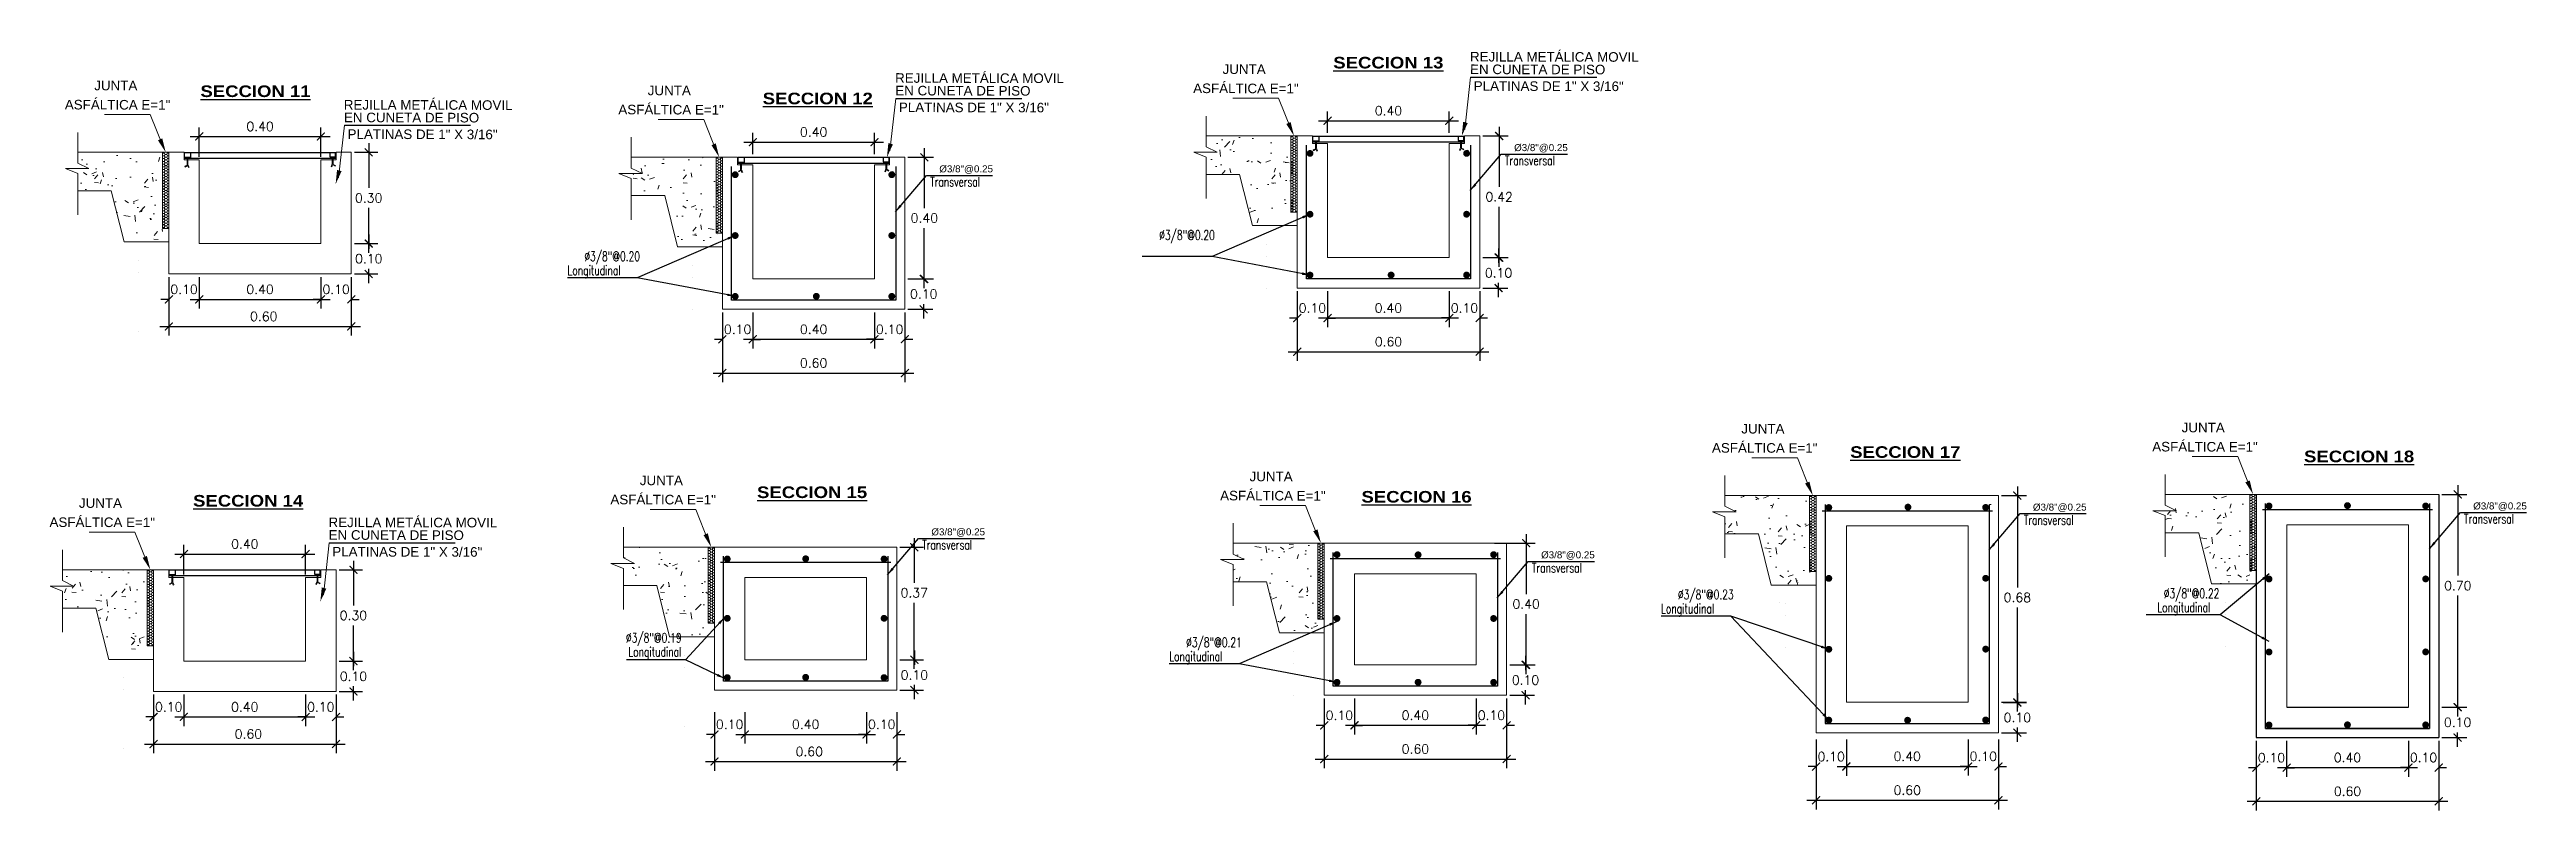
# Model space of a CAD drawing. Header units: millimetres. Extents: x 2085 to 2236, y 1365 to 1444.
# Drawn here: x 2224.37 to 2232.51, y 1436.28 to 1438.78 of the extents above; entities that cross this region are included whole.
import ezdxf

# ---------------------------------------------------------------- set-up
doc = ezdxf.new("R2010")
doc.units = ezdxf.units.MM
doc.linetypes.add('ACAD_ISO02W100', pattern=[15, 12, -3])
doc.linetypes.add('DASHED2', pattern=[0.375, 0.25, -0.125])
for name, color, linetype, lineweight in [('0.2', 32, 'ACAD_ISO02W100', 0), ('cotas', 1, 'Continuous', 15), ('linea fina 01', 189, 'Continuous', 0), ('PROYECCIONES-INT', 1, 'DASHED2', 5), ('TEXTO', 255, 'Continuous', 5)]:
    doc.layers.add(name, color=color, linetype=linetype, lineweight=lineweight)
for name, color, linetype in [('ELEVACION-02', 2, 'Continuous'), ('ELEVACION-03', 3, 'Continuous'), ('TEX', 3, 'Continuous')]:
    doc.layers.add(name, color=color, linetype=linetype)
doc.styles.add('COTAS', font='arial.ttf')
doc.styles.add('MtXpl_Arial_Black', font='')
doc.styles.add('ROMANS', font='romans.shx', dxfattribs={"width": 0.7})
doc.styles.add('ROMANS-DIM', font='romans.shx')
doc.styles.add('VANO', font='swissl.ttf', dxfattribs={"height": 0.2})
doc.styles.get('MtXpl_Arial_Black').set_extended_font_data('Arial Black')
doc.dimstyles.new('1-25V', dxfattribs={"dimscale": 0.2, "dimtxt": 0.18, "dimasz": 0.13, "dimexe": 0.18, "dimexo": 0.15, "dimgap": 0.1, "dimtad": 0, "dimtih": 1, "dimtoh": 1, "dimzin": 0, "dimdsep": 46, "dimtxsty": 'COTAS', "dimcen": 0.09, "dimadec": 0, "dimazin": 0, "dimtfac": 1, "dimtmove": 2, "dimatfit": 3, "dimfxl": 1, "dimtolj": 1, "dimtzin": 0, "dimarcsym": 0})
doc.dimstyles.new('20_METRIC  ARCHITECTURAL', dxfattribs={"dimscale": 0.2, "dimtxt": 0.03, "dimasz": 0.13, "dimexe": 0.15, "dimexo": 0.05, "dimgap": 0.09, "dimtad": 1, "dimtih": 1, "dimtoh": 1, "dimzin": 0, "dimdsep": 46, "dimtxsty": 'ROMANS-DIM', "dimblk": 'ARCHTICK', "dimcen": 2, "dimdle": 0.15, "dimclrd": 9, "dimclre": 9, "dimadec": 0, "dimazin": 0, "dimtfac": 1, "dimtix": 1, "dimtofl": 0, "dimtmove": 0, "dimatfit": 3, "dimfxl": 1, "dimfrac": 2, "dimtolj": 1, "dimtzin": 0, "dimarcsym": 0})

msp = doc.modelspace()

# ---------------------------------------------------------------- texts
at = {"layer": 'cotas', "char_height": 0.02304, "attachment_point": 6, "style": 'COTAS'}
for insert in [(2229.3595, 1438.4577, 5186.963), (2227.469, 1438.3878), (2231.0658, 1437.2756, 5186.963), (2232.5139, 1437.2794, 5186.963), (2227.4428, 1437.1942), (2229.4482, 1437.1186, 5186.963)]:
    msp.add_mtext('Ø3/8"@0.25', dxfattribs=dict(at, insert=insert))
at = {"layer": 'TEX', "color": 7, "linetype": 'Continuous', "lineweight": 5, "char_height": 0.0313, "style": 'ROMANS'}
for s, insert, attachment_point in [('Transversal', (2227.2622, 1438.3633), 1), ('Transversal', (2229.1528, 1438.4333, 5186.963), 1), ('Ø3/8"@0.20', (2226.3081, 1438.0973), 6), ('Ø3/8"@0.20', (2228.1987, 1438.1672, 5186.963), 6), ('Longitudinal', (2226.0695, 1438.0722), 1), ('Transversal', (2230.8591, 1437.2511, 5186.963), 1), ('Transversal', (2232.3071, 1437.255, 5186.963), 1), ('Transversal', (2227.236, 1437.1697), 1), ('Transversal', (2229.2415, 1437.0941, 5186.963), 1), ('Ø3/8"@0.23', (2229.905, 1436.9851, 5186.963), 6), ('Ø3/8"@0.22', (2231.5027, 1436.9889, 5186.963), 6), ('Longitudinal', (2229.6663, 1436.9599, 5186.963), 1), ('Longitudinal', (2231.2983, 1436.9638, 5186.963), 1), ('Ø3/8"@0.19', (2226.4448, 1436.843), 6), ('Longitudinal', (2226.2696, 1436.8179), 1), ('Ø3/8"@0.21', (2228.2874, 1436.8281, 5186.963), 6), ('Longitudinal', (2228.0487, 1436.8029, 5186.963), 1)]:
    msp.add_mtext(s, dxfattribs=dict(at, insert=insert, attachment_point=attachment_point))
at = {"layer": 'TEXTO', "color": 18, "lineweight": -3, "true_color": 0x000000, "style": 'MtXpl_Arial_Black'}
for s, p in [('%%USECCION 13', (2228.5882, 1438.7203)), ('%%USECCION 11', (2224.8623, 1438.6263)), ('%%USECCION 12', (2226.7116, 1438.6025)), ('%%USECCION 17', (2230.2884, 1437.4399)), ('%%USECCION 18', (2231.781, 1437.4255)), ('%%USECCION 14', (2224.8381, 1437.2797)), ('%%USECCION 15', (2226.6929, 1437.3077)), ('%%USECCION 16', (2228.681, 1437.2928))]:
    msp.add_text(s, height=0.038105, dxfattribs=at).set_placement(p)

# ---------------------------------------------------------------- blocks, each defined once
blk = doc.blocks.new('_ArchTick')
at = {"color": 0, "linetype": 'ByBlock', "const_width": 0.15}
blk.add_lwpolyline([(-0.5, -0.5), (0.5, 0.5)], dxfattribs=at)
blk = doc.blocks.new('*D1065')
at = {"color": 9, "lineweight": -2, "transparency": 16777216}
for p, q in [((2224.7586, 1438.0345), (2224.7586, 1437.8418)), ((2225.3586, 1438.0345), (2225.3586, 1437.8418)), ((2224.7286, 1437.8718), (2225.3886, 1437.8718))]:
    blk.add_line(p, q, dxfattribs=at)
at = {"layer": 'Defpoints', "color": 0, "transparency": 16777216}
for p in [(2224.7586, 1438.0445, 10373.926), (2225.3586, 1438.0445, 10373.926), (2225.3586, 1437.8718)]:
    blk.add_point(p, dxfattribs=at)
at = {"color": 9, "lineweight": -2, "transparency": 16777216, "xscale": 0.026, "yscale": 0.026, "zscale": 0.026, "rotation": 180}
blk.add_blockref('_ArchTick', (2224.7586, 1437.8718), dxfattribs=at)
at = {"color": 9, "lineweight": -2, "transparency": 16777216, "xscale": 0.026, "yscale": 0.026, "zscale": 0.026}
blk.add_blockref('_ArchTick', (2225.3586, 1437.8718), dxfattribs=at)
at = {"color": 0, "lineweight": 0, "transparency": 16777216, "insert": (2225.0704, 1437.9048), "char_height": 0.03, "attachment_point": 5, "style": 'ROMANS-DIM'}
blk.add_mtext('\\A1;0.60', dxfattribs=at)
blk = doc.blocks.new('*D1066')
at = {"color": 9, "lineweight": -2, "transparency": 16777216}
for p, q in [((2225.3686, 1438.4445), (2225.4457, 1438.4445)), ((2225.4157, 1438.4745), (2225.4157, 1438.3275)), ((2225.4157, 1438.1145), (2225.4157, 1438.2615)), ((2225.3787, 1438.1445), (2225.4457, 1438.1445))]:
    blk.add_line(p, q, dxfattribs=at)
at = {"layer": 'Defpoints', "color": 0, "transparency": 16777216}
for p in [(2225.3586, 1438.4445, 5186.963), (2225.3687, 1438.1445, 5186.963), (2225.4157, 1438.1445)]:
    blk.add_point(p, dxfattribs=at)
at = {"color": 9, "lineweight": -2, "transparency": 16777216, "xscale": 0.026, "yscale": 0.026, "zscale": 0.026}
for p, rotation in [((2225.4157, 1438.4445), 90), ((2225.4157, 1438.1445), 270)]:
    blk.add_blockref('_ArchTick', p, dxfattribs=dict(at, rotation=rotation))
at = {"color": 0, "lineweight": 0, "transparency": 16777216, "insert": (2225.4157, 1438.2945), "char_height": 0.03, "attachment_point": 5, "style": 'ROMANS-DIM'}
blk.add_mtext('\\A1;0.30', dxfattribs=at)
blk = doc.blocks.new('*D1067')
at = {"color": 9, "lineweight": -2, "transparency": 16777216}
for p, q in [((2225.3686, 1438.1445), (2225.446, 1438.1445)), ((2225.416, 1438.1745), (2225.416, 1438.1275)), ((2225.3686, 1438.0445), (2225.446, 1438.0445)), ((2225.416, 1438.0145), (2225.416, 1438.0615))]:
    blk.add_line(p, q, dxfattribs=at)
at = {"layer": 'Defpoints', "color": 0, "transparency": 16777216}
for p in [(2225.3586, 1438.1445), (2225.3586, 1438.0445), (2225.416, 1438.0445)]:
    blk.add_point(p, dxfattribs=at)
at = {"color": 9, "lineweight": -2, "transparency": 16777216, "xscale": 0.026, "yscale": 0.026, "zscale": 0.026}
for p, rotation in [((2225.416, 1438.1445), 90), ((2225.416, 1438.0445), 270)]:
    blk.add_blockref('_ArchTick', p, dxfattribs=dict(at, rotation=rotation))
at = {"color": 0, "lineweight": 0, "transparency": 16777216, "insert": (2225.416, 1438.0945), "char_height": 0.03, "attachment_point": 5, "style": 'ROMANS-DIM'}
blk.add_mtext('\\A1;0.10', dxfattribs=at)
blk = doc.blocks.new('*D1068')
at = {"color": 9, "lineweight": -2, "transparency": 16777216}
for p, q in [((2224.7586, 1437.961), (2224.7326, 1437.961)), ((2224.7586, 1438.0345), (2224.7586, 1437.931)), ((2224.8583, 1438.0345), (2224.8583, 1437.931)), ((2224.8583, 1437.961), (2224.8843, 1437.961))]:
    blk.add_line(p, q, dxfattribs=at)
at = {"layer": 'Defpoints', "color": 0, "transparency": 16777216}
for p in [(2224.7586, 1438.0445, 5186.963), (2224.8583, 1438.0445, 5186.963), (2224.8583, 1437.961)]:
    blk.add_point(p, dxfattribs=at)
at = {"color": 9, "lineweight": -2, "transparency": 16777216, "xscale": 0.026, "yscale": 0.026, "zscale": 0.026}
blk.add_blockref('_ArchTick', (2224.7586, 1437.961), dxfattribs=at)
at = {"color": 9, "lineweight": -2, "transparency": 16777216, "xscale": 0.026, "yscale": 0.026, "zscale": 0.026, "rotation": 180}
blk.add_blockref('_ArchTick', (2224.8583, 1437.961), dxfattribs=at)
at = {"color": 0, "lineweight": 0, "transparency": 16777216, "insert": (2224.8084, 1437.994), "char_height": 0.03, "attachment_point": 5, "style": 'ROMANS-DIM'}
blk.add_mtext('\\A1;0.10', dxfattribs=at)
blk = doc.blocks.new('*D1069')
at = {"color": 9, "lineweight": -2, "transparency": 16777216}
for p, q in [((2224.8283, 1437.961), (2225.2886, 1437.961)), ((2224.8583, 1438.0345), (2224.8583, 1437.931)), ((2225.2586, 1438.0345), (2225.2586, 1437.931))]:
    blk.add_line(p, q, dxfattribs=at)
at = {"layer": 'Defpoints', "color": 0, "transparency": 16777216}
for p in [(2224.8583, 1438.0445, 10373.926), (2225.2586, 1438.0445, 5186.963), (2225.2586, 1437.961)]:
    blk.add_point(p, dxfattribs=at)
at = {"color": 9, "lineweight": -2, "transparency": 16777216, "xscale": 0.026, "yscale": 0.026, "zscale": 0.026, "rotation": 180}
blk.add_blockref('_ArchTick', (2224.8583, 1437.961), dxfattribs=at)
at = {"color": 9, "lineweight": -2, "transparency": 16777216, "xscale": 0.026, "yscale": 0.026, "zscale": 0.026}
blk.add_blockref('_ArchTick', (2225.2586, 1437.961), dxfattribs=at)
at = {"color": 0, "lineweight": 0, "transparency": 16777216, "insert": (2225.0584, 1437.994), "char_height": 0.03, "attachment_point": 5, "style": 'ROMANS-DIM'}
blk.add_mtext('\\A1;0.40', dxfattribs=at)
blk = doc.blocks.new('*D1070')
at = {"color": 9, "lineweight": -2, "transparency": 16777216}
for p, q in [((2225.2586, 1437.961), (2225.2326, 1437.961)), ((2225.2586, 1438.0345), (2225.2586, 1437.931)), ((2225.3586, 1438.0345), (2225.3586, 1437.931)), ((2225.3586, 1437.961), (2225.3846, 1437.961))]:
    blk.add_line(p, q, dxfattribs=at)
at = {"layer": 'Defpoints', "color": 0, "transparency": 16777216}
for p in [(2225.2586, 1438.0445), (2225.3586, 1438.0445, 5186.963), (2225.3586, 1437.961)]:
    blk.add_point(p, dxfattribs=at)
at = {"color": 9, "lineweight": -2, "transparency": 16777216, "xscale": 0.026, "yscale": 0.026, "zscale": 0.026}
blk.add_blockref('_ArchTick', (2225.2586, 1437.961), dxfattribs=at)
at = {"color": 9, "lineweight": -2, "transparency": 16777216, "xscale": 0.026, "yscale": 0.026, "zscale": 0.026, "rotation": 180}
blk.add_blockref('_ArchTick', (2225.3586, 1437.961), dxfattribs=at)
at = {"color": 0, "lineweight": 0, "transparency": 16777216, "insert": (2225.3086, 1437.994), "char_height": 0.03, "attachment_point": 5, "style": 'ROMANS-DIM'}
blk.add_mtext('\\A1;0.10', dxfattribs=at)
blk = doc.blocks.new('TEXTO 2')
at = {"color": 172}
blk.add_line((0.0288, 0.1939), (0.4439, 0.1939), dxfattribs=at)
at = {"layer": 'linea fina 01', "ltscale": 0.1}
blk.add_line((0.01, 0.0209), (0.0288, 0.1939), dxfattribs=at)
blk.add_solid([(0.0196, 0.0427), (0, 0), (0.0047, 0.0468)], dxfattribs=at)
at = {"layer": '0.2', "color": 251, "true_color": 0x636466, "style": 'VANO', "oblique": 360}
for s, p in [('REJILLA METÁLICA MOVIL', (0.0269, 0.2452, 3120.6234)), ('EN CUNETA DE PISO', (0.0273, 0.2037, 3120.6234)), ('PLATINAS DE 1" X 3/16"', (0.0393, 0.1487, -5186.963))]:
    blk.add_text(s, height=0.0315, rotation=359.88, dxfattribs=at).set_placement(p)
blk = doc.blocks.new('*D941')
at = {"color": 9, "lineweight": -2, "transparency": 16777216}
for p, q in [((2224.8586, 1438.4295), (2224.8586, 1438.5265)), ((2225.2586, 1438.4295), (2225.2586, 1438.5265)), ((2224.8286, 1438.4965), (2225.2886, 1438.4965))]:
    blk.add_line(p, q, dxfattribs=at)
at = {"layer": 'Defpoints', "color": 0, "transparency": 16777216}
for p in [(2225.2586, 1438.4965), (2224.8586, 1438.4195), (2225.2586, 1438.4195)]:
    blk.add_point(p, dxfattribs=at)
at = {"color": 9, "lineweight": -2, "transparency": 16777216, "xscale": 0.026, "yscale": 0.026, "zscale": 0.026, "rotation": 180}
blk.add_blockref('_ArchTick', (2224.8586, 1438.4965), dxfattribs=at)
at = {"color": 9, "lineweight": -2, "transparency": 16777216, "xscale": 0.026, "yscale": 0.026, "zscale": 0.026}
blk.add_blockref('_ArchTick', (2225.2586, 1438.4965), dxfattribs=at)
at = {"color": 0, "lineweight": 0, "transparency": 16777216, "insert": (2225.0586, 1438.5295), "char_height": 0.03, "attachment_point": 5, "style": 'ROMANS-DIM'}
blk.add_mtext('\\A1;0.40', dxfattribs=at)
blk = doc.blocks.new('TEXTO 1')
at = {"layer": 'linea fina 01', "ltscale": 0.1}
for p, q in [((-0.0508, 0.1241), (-0.201, 0.1241)), ((-0.01, 0.0209), (-0.0508, 0.1241))]:
    blk.add_line(p, q, dxfattribs=at)
blk.add_solid([(-0.0255, 0.0395), (0, 0), (-0.0114, 0.0456)], dxfattribs=at)
at = {"layer": '0.2', "color": 251, "true_color": 0x636466, "style": 'VANO', "oblique": 360}
for s, p in [('ASFÁLTICA E=1"', (-0.3318, 0.1411, -5186.963)), ('JUNTA', (-0.2351, 0.204, -5186.963))]:
    blk.add_text(s, height=0.0315, rotation=359.88, dxfattribs=at).set_placement(p)
blk = doc.blocks.new('junta asfaltica')
at = {"lineweight": 0}
h = blk.add_hatch(dxfattribs=at)
h.set_pattern_fill('AR-CONC', scale=0.01, style=0)
h.set_pattern_definition([(50, (-0.1189, -0.07007), (0.163966, -0.014345), [0.017145, -0.188595]), (355, (-0.1189, -0.07007), (-0.03172, 0.17195), [0.013716, -0.150877]), (100.45, (-0.10524, -0.07126), (0.13225, 0.157606), [0.01457, -0.16028]), (46.184, (-0.1189, -0.02435), (0.24397, -0.03784), [0.02572, -0.28289]), (96.636, (-0.09857, -0.0275), (0.21366, 0.22268), [0.02186, -0.24042]), (351.184, (-0.1189, -0.02435), (0.21366, 0.22268), [0.02057, -0.22631]), (21, (-0.09604, -0.03578), (0.136453, -0.09204), [0.017145, -0.188595]), (326, (-0.09604, -0.03578), (0.05562, 0.16577), [0.013716, -0.150876]), (71.45, (-0.08467, -0.04345), (0.192075, 0.07373), [0.01457, -0.16028]), (37.5, (-0.1189, -0.07007), (0.00278, 0.0761), [0, -0.149047, 0, -0.153162, 0, -0.151448]), (7.5, (-0.1189, -0.07007), (0.060138, 0.090163), [0, -0.087325, 0, -0.145618, 0, -0.057722]), (327.5, (-0.16988, -0.07007), (0.122032, -0.005156), [0, -0.05715, 0, -0.178308, 0, -0.236601]), (317.5, (-0.19274, -0.07007), (0.133316, 0.022884), [0, -0.074295, 0, -0.118415, 0, -0.168021])])
h.paths.add_polyline_path([(-0.0211, 0), (-0.2996, 0), (-0.2996, -0.0354), (-0.263, -0.0537), (-0.3406, -0.0537), (-0.2996, -0.0698), (-0.2996, -0.1263), (-0.1895, -0.1263), (-0.1474, -0.2947), (-0.0211, -0.2947)])
h = blk.add_hatch(dxfattribs=at)
h.set_pattern_fill('HONEY', scale=0.018712, angle=180, style=0)
h.set_pattern_definition([(360, (-1344.4353063, 712.016532), (0.008020611728, -0.004630701234), [0.005347074485, -0.01069414897]), (240, (-1344.4353063, 712.016532), (-0.00802061077, -0.004630702893), [0.005347074485, -0.01069414897]), (300, (-1344.4353063, 712.016532), (9.58e-10, -0.009261404127), [-0.01069414897, 0.005347074485])])
h.paths.add_polyline_path([(-0.0211, -0.0843), (-0.0211, -0.1264), (-0.016, -0.1264), (-0.016, -0.0843)])
h = blk.add_hatch(dxfattribs=at)
h.set_pattern_fill('HONEY', scale=0.018712, angle=180, style=0)
h.set_pattern_definition([(360, (-1344.4353063, 711.8902234), (0.008020611728, -0.004630701234), [0.005347074485, -0.01069414897]), (240, (-1344.4353063, 711.8902234), (-0.00802061077, -0.004630702893), [0.005347074485, -0.01069414897]), (300, (-1344.4353063, 711.8902234), (9.58e-10, -0.009261404127), [-0.01069414897, 0.005347074485])])
h.paths.add_polyline_path([(-0.0211, -0.2106), (-0.0211, -0.2527), (-0.016, -0.2527), (-0.016, -0.2106)])
at = {"color": 7, "linetype": 'ByBlock', "lineweight": 0}
for p, q in [((-0.2996, 0.0657), (-0.2996, -0.0354)), ((-0.263, -0.0537), (-0.3406, -0.0537)), ((-0.3406, -0.0537), (-0.2996, -0.0698)), ((-0.2996, -0.0354), (-0.263, -0.0537)), ((-0.2996, -0.0698), (-0.2996, -0.2054))]:
    blk.add_line(p, q, dxfattribs=at)
at = {"color": 7, "lineweight": 0}
for p, q in [((-0.2996, 0), (-0.0211, 0)), ((-0.0211, 0), (0, 0)), ((-0.0211, 0), (-0.0211, -0.25)), ((-0.0066, 0), (-0.0049, -0.0029)), ((0, -0.2947), (0, 0)), ((-0.0148, -0.0028), (-0.0211, -0.0028)), ((-0.0211, -0.0107), (-0.0205, -0.0116)), ((-0.0207, -0.0113), (-0.0211, -0.0119)), ((-0.0211, -0.0199), (-0.0205, -0.0208)), ((-0.0207, -0.0206), (-0.0211, -0.0212)), ((-0.0211, -0.0292), (-0.0205, -0.0301)), ((-0.0207, -0.0298), (-0.0211, -0.0305)), ((-0.0211, -0.0385), (-0.0205, -0.0394)), ((-0.0207, -0.0391), (-0.0211, -0.0397)), ((-0.0211, -0.0557), (-0.0205, -0.0566)), ((-0.0207, -0.0563), (-0.0211, -0.057)), ((-0.0211, -0.065), (-0.0205, -0.0659)), ((-0.0207, -0.0656), (-0.0211, -0.0662)), ((-0.0211, -0.0742), (-0.0205, -0.0751)), ((-0.0207, -0.0749), (-0.0211, -0.0755)), ((-0.0149, -0.0478), (-0.0207, -0.0478)), ((-0.0204, -0.0113), (-0.015, -0.0113)), ((-0.0204, -0.0206), (-0.015, -0.0206)), ((-0.0204, -0.0298), (-0.015, -0.0298)), ((-0.0204, -0.0391), (-0.015, -0.0391)), ((-0.0204, -0.0563), (-0.015, -0.0563)), ((-0.0204, -0.0656), (-0.015, -0.0656)), ((-0.0204, -0.0749), (-0.015, -0.0749)), ((-0.0127, -0.0067), (-0.0153, -0.0113)), ((-0.0127, -0.0159), (-0.0153, -0.0206)), ((-0.0127, -0.0252), (-0.0153, -0.0298)), ((-0.0127, -0.0345), (-0.0153, -0.0391)), ((-0.0127, -0.0517), (-0.0153, -0.0563)), ((-0.0127, -0.061), (-0.0153, -0.0656)), ((-0.0127, -0.0702), (-0.0153, -0.0749)), ((-0.0127, -0.0795), (-0.0153, -0.0841)), ((-0.0152, -0.0116), (-0.0125, -0.0162)), ((-0.0152, -0.0208), (-0.0125, -0.0255)), ((-0.0152, -0.0301), (-0.0125, -0.0347)), ((-0.0152, -0.0394), (-0.0125, -0.044)), ((-0.0152, -0.0566), (-0.0125, -0.0612)), ((-0.0152, -0.0659), (-0.0125, -0.0705)), ((-0.0152, -0.0751), (-0.0125, -0.0798)), ((-0.0125, -0.044), (-0.0149, -0.0476)), ((-0.0148, -0.0029), (-0.0125, -0.0069)), ((-0.0148, -0.048), (-0.0125, -0.052)), ((-0.0123, -0.0067), (-0.007, -0.0067)), ((-0.0123, -0.0159), (-0.007, -0.0159)), ((-0.0123, -0.0252), (-0.007, -0.0252)), ((-0.0123, -0.0345), (-0.007, -0.0345)), ((-0.0123, -0.0437), (-0.007, -0.0437)), ((-0.0123, -0.0517), (-0.007, -0.0517)), ((-0.0123, -0.061), (-0.007, -0.061)), ((-0.0123, -0.0702), (-0.007, -0.0702)), ((-0.0123, -0.0795), (-0.007, -0.0795)), ((-0.0052, -0.0029), (-0.0073, -0.0067)), ((-0.0046, -0.0113), (-0.0073, -0.0159)), ((-0.0046, -0.0206), (-0.0073, -0.0252)), ((-0.0046, -0.0298), (-0.0073, -0.0345)), ((-0.0046, -0.0391), (-0.0073, -0.0437)), ((-0.0052, -0.048), (-0.0073, -0.0517)), ((-0.0046, -0.0563), (-0.0073, -0.061)), ((-0.0046, -0.0656), (-0.0073, -0.0702)), ((-0.0046, -0.0749), (-0.0073, -0.0795)), ((-0.0072, -0.0069), (-0.0045, -0.0116)), ((-0.0072, -0.0162), (-0.0045, -0.0208)), ((-0.0072, -0.0255), (-0.0045, -0.0301)), ((-0.0072, -0.0347), (-0.0045, -0.0394)), ((-0.0072, -0.052), (-0.0045, -0.0566)), ((-0.0072, -0.0612), (-0.0045, -0.0659)), ((-0.0072, -0.0705), (-0.0045, -0.0751)), ((-0.0072, -0.0798), (-0.0046, -0.0842)), ((-0.0069, -0.0439), (-0.0052, -0.0474)), ((-0.0053, -0.0477), (0, -0.0477)), ((-0.0051, -0.0029), (0, -0.0029)), ((-0.0043, -0.0113), (0, -0.0113)), ((-0.0043, -0.0206), (0, -0.0206)), ((-0.0043, -0.0298), (0, -0.0298)), ((-0.0043, -0.0391), (0, -0.0391)), ((-0.0043, -0.0563), (0, -0.0563)), ((-0.0043, -0.0656), (0, -0.0656)), ((-0.0043, -0.0749), (0, -0.0749)), ((-0.1895, -0.1263), (-0.2996, -0.1263)), ((-0.1474, -0.2947), (-0.1895, -0.1263)), ((-0.0211, -0.0835), (-0.0206, -0.0842)), ((-0.0211, -0.0921), (-0.0205, -0.093)), ((-0.0207, -0.0927), (-0.0211, -0.0933)), ((-0.0211, -0.1013), (-0.0205, -0.1022)), ((-0.0207, -0.102), (-0.0211, -0.1026)), ((-0.0211, -0.1106), (-0.0205, -0.1115)), ((-0.0207, -0.1112), (-0.0211, -0.1119)), ((-0.0211, -0.1199), (-0.0205, -0.1208)), ((-0.0207, -0.1205), (-0.0211, -0.1211)), ((-0.0148, -0.1291), (-0.0211, -0.1291)), ((-0.0211, -0.137), (-0.0205, -0.1379)), ((-0.0207, -0.1376), (-0.0211, -0.1382)), ((-0.0211, -0.1463), (-0.0205, -0.1471)), ((-0.0207, -0.1469), (-0.0211, -0.1475)), ((-0.0211, -0.1555), (-0.0205, -0.1564)), ((-0.0207, -0.1561), (-0.0211, -0.1568)), ((-0.0207, -0.0841), (-0.0207, -0.0842)), ((-0.0204, -0.0841), (-0.015, -0.0841)), ((-0.0204, -0.0927), (-0.015, -0.0927)), ((-0.0204, -0.102), (-0.015, -0.102)), ((-0.0204, -0.1112), (-0.015, -0.1112)), ((-0.0204, -0.1205), (-0.015, -0.1205)), ((-0.0204, -0.1376), (-0.015, -0.1376)), ((-0.0204, -0.1469), (-0.015, -0.1469)), ((-0.0204, -0.1561), (-0.015, -0.1561)), ((-0.0127, -0.0881), (-0.0153, -0.0927)), ((-0.0127, -0.0973), (-0.0153, -0.102)), ((-0.0127, -0.1066), (-0.0153, -0.1112)), ((-0.0127, -0.1158), (-0.0153, -0.1205)), ((-0.0127, -0.133), (-0.0153, -0.1376)), ((-0.0127, -0.1422), (-0.0153, -0.1469)), ((-0.0127, -0.1515), (-0.0153, -0.1561)), ((-0.0127, -0.1608), (-0.0153, -0.1654)), ((-0.0152, -0.093), (-0.0125, -0.0976)), ((-0.0152, -0.1022), (-0.0125, -0.1069)), ((-0.0152, -0.1115), (-0.0125, -0.1161)), ((-0.0152, -0.1208), (-0.0125, -0.1254)), ((-0.0152, -0.1379), (-0.0125, -0.1425)), ((-0.0152, -0.1471), (-0.0125, -0.1518)), ((-0.0152, -0.1564), (-0.0125, -0.161)), ((-0.0148, -0.0843), (-0.0125, -0.0883)), ((-0.0129, -0.1256), (-0.0148, -0.1288)), ((-0.0148, -0.1292), (-0.0125, -0.1333)), ((-0.0123, -0.0881), (-0.007, -0.0881)), ((-0.0123, -0.0973), (-0.007, -0.0973)), ((-0.0123, -0.1066), (-0.007, -0.1066)), ((-0.0123, -0.1159), (-0.007, -0.1159)), ((-0.0123, -0.1251), (-0.007, -0.1251)), ((-0.0123, -0.133), (-0.007, -0.133)), ((-0.0123, -0.1422), (-0.007, -0.1422)), ((-0.0123, -0.1515), (-0.007, -0.1515)), ((-0.0123, -0.1608), (-0.007, -0.1608)), ((-0.0052, -0.0843), (-0.0073, -0.0881)), ((-0.0046, -0.0927), (-0.0073, -0.0973)), ((-0.0046, -0.102), (-0.0073, -0.1066)), ((-0.0046, -0.1112), (-0.0073, -0.1158)), ((-0.0046, -0.1205), (-0.0073, -0.1251)), ((-0.0073, -0.1251), (-0.0049, -0.1293)), ((-0.0052, -0.1292), (-0.0073, -0.133)), ((-0.0046, -0.1376), (-0.0073, -0.1422)), ((-0.0046, -0.1469), (-0.0073, -0.1515)), ((-0.0046, -0.1561), (-0.0073, -0.1608)), ((-0.0072, -0.0883), (-0.0045, -0.093)), ((-0.0072, -0.0976), (-0.0045, -0.1022)), ((-0.0072, -0.1069), (-0.0045, -0.1115)), ((-0.0072, -0.1161), (-0.0045, -0.1208)), ((-0.0072, -0.1333), (-0.0045, -0.1379)), ((-0.0072, -0.1425), (-0.0045, -0.1471)), ((-0.0072, -0.1518), (-0.0045, -0.1564)), ((-0.0072, -0.161), (-0.0045, -0.1657)), ((-0.0051, -0.1292), (0, -0.1292)), ((-0.0043, -0.0841), (0, -0.0841)), ((-0.0043, -0.0927), (0, -0.0927)), ((-0.0043, -0.102), (0, -0.102)), ((-0.0043, -0.1112), (0, -0.1112)), ((-0.0043, -0.1205), (0, -0.1205)), ((-0.0043, -0.1376), (0, -0.1376)), ((-0.0043, -0.1469), (0, -0.1469)), ((-0.0043, -0.1561), (0, -0.1561)), ((-0.0211, -0.1648), (-0.0205, -0.1657)), ((-0.0207, -0.1654), (-0.0211, -0.166)), ((-0.0211, -0.182), (-0.0205, -0.1829)), ((-0.0207, -0.1826), (-0.0211, -0.1833)), ((-0.0211, -0.1913), (-0.0205, -0.1922)), ((-0.0207, -0.1919), (-0.0211, -0.1925)), ((-0.0211, -0.2006), (-0.0205, -0.2014)), ((-0.0207, -0.2012), (-0.0211, -0.2018)), ((-0.0211, -0.2098), (-0.0206, -0.2105)), ((-0.0211, -0.2184), (-0.0205, -0.2193)), ((-0.0207, -0.219), (-0.0211, -0.2196)), ((-0.0211, -0.2276), (-0.0205, -0.2285)), ((-0.0207, -0.2283), (-0.0211, -0.2289)), ((-0.0211, -0.2369), (-0.0205, -0.2378)), ((-0.0207, -0.2375), (-0.0211, -0.2382)), ((-0.0149, -0.1741), (-0.0207, -0.1741)), ((-0.0207, -0.2104), (-0.0207, -0.2105)), ((-0.0204, -0.1654), (-0.015, -0.1654)), ((-0.0204, -0.1827), (-0.015, -0.1827)), ((-0.0204, -0.1919), (-0.015, -0.1919)), ((-0.0204, -0.2012), (-0.015, -0.2012)), ((-0.0204, -0.2104), (-0.015, -0.2104)), ((-0.0204, -0.219), (-0.015, -0.219)), ((-0.0204, -0.2283), (-0.015, -0.2283)), ((-0.0204, -0.2375), (-0.015, -0.2375)), ((-0.0127, -0.178), (-0.0153, -0.1826)), ((-0.0127, -0.1873), (-0.0153, -0.1919)), ((-0.0127, -0.1965), (-0.0153, -0.2012)), ((-0.0127, -0.2058), (-0.0153, -0.2104)), ((-0.0127, -0.2144), (-0.0153, -0.219)), ((-0.0127, -0.2236), (-0.0153, -0.2283)), ((-0.0127, -0.2329), (-0.0153, -0.2375)), ((-0.0127, -0.2422), (-0.0153, -0.2468)), ((-0.0152, -0.1657), (-0.0125, -0.1703)), ((-0.0152, -0.1829), (-0.0125, -0.1876)), ((-0.0152, -0.1922), (-0.0125, -0.1968)), ((-0.0152, -0.2014), (-0.0125, -0.2061)), ((-0.0152, -0.2193), (-0.0125, -0.2239)), ((-0.0152, -0.2285), (-0.0125, -0.2332)), ((-0.0152, -0.2378), (-0.0125, -0.2424)), ((-0.0125, -0.1703), (-0.0149, -0.1739)), ((-0.0148, -0.1743), (-0.0125, -0.1783)), ((-0.0148, -0.2106), (-0.0125, -0.2146)), ((-0.0123, -0.17), (-0.007, -0.17)), ((-0.0123, -0.178), (-0.007, -0.178)), ((-0.0123, -0.1873), (-0.007, -0.1873)), ((-0.0123, -0.1966), (-0.007, -0.1966)), ((-0.0123, -0.2058), (-0.007, -0.2058)), ((-0.0123, -0.2144), (-0.007, -0.2144)), ((-0.0123, -0.2236), (-0.007, -0.2236)), ((-0.0123, -0.2329), (-0.007, -0.2329)), ((-0.0123, -0.2422), (-0.007, -0.2422)), ((-0.0046, -0.1654), (-0.0073, -0.17)), ((-0.0052, -0.1743), (-0.0073, -0.178)), ((-0.0046, -0.1826), (-0.0073, -0.1873)), ((-0.0046, -0.1919), (-0.0073, -0.1965)), ((-0.0046, -0.2012), (-0.0073, -0.2058)), ((-0.0052, -0.2106), (-0.0073, -0.2144)), ((-0.0046, -0.219), (-0.0073, -0.2236)), ((-0.0046, -0.2283), (-0.0073, -0.2329)), ((-0.0046, -0.2375), (-0.0073, -0.2422)), ((-0.0072, -0.1783), (-0.0045, -0.1829)), ((-0.0072, -0.1876), (-0.0045, -0.1922)), ((-0.0072, -0.1968), (-0.0045, -0.2014)), ((-0.0072, -0.2061), (-0.0046, -0.2105)), ((-0.0072, -0.2146), (-0.0045, -0.2193)), ((-0.0072, -0.2239), (-0.0045, -0.2285)), ((-0.0072, -0.2332), (-0.0045, -0.2378)), ((-0.0072, -0.2424), (-0.0045, -0.2471)), ((-0.0069, -0.1703), (-0.0052, -0.1737)), ((-0.0053, -0.174), (0, -0.174)), ((-0.0043, -0.1654), (0, -0.1654)), ((-0.0043, -0.1827), (0, -0.1827)), ((-0.0043, -0.1919), (0, -0.1919)), ((-0.0043, -0.2012), (0, -0.2012)), ((-0.0043, -0.2104), (0, -0.2104)), ((-0.0043, -0.219), (0, -0.219)), ((-0.0043, -0.2283), (0, -0.2283)), ((-0.0043, -0.2375), (0, -0.2375)), ((0, -0.2947), (-0.1474, -0.2947)), ((-0.0211, -0.2462), (-0.0205, -0.2471)), ((-0.0207, -0.2468), (-0.0211, -0.2474)), ((-0.0211, -0.25), (0, -0.25)), ((-0.0204, -0.2468), (-0.015, -0.2468)), ((-0.0152, -0.2471), (-0.0135, -0.25)), ((-0.0046, -0.2468), (-0.0065, -0.25)), ((-0.0043, -0.2468), (0, -0.2468))]:
    blk.add_line(p, q, dxfattribs=at)
blk.add_blockref('TEXTO 1', (-0.0105, 0), dxfattribs=at)
blk = doc.blocks.new('rejilla de metal')
at = {"layer": 'ELEVACION-02', "color": 1}
for p, q in [((-0.2483, 0), (-0.2483, 0.0199)), ((0.2483, 0.0054), (0.2483, 0.0199))]:
    blk.add_line(p, q, dxfattribs=at)
at = {"layer": 'ELEVACION-03', "color": 1}
for p, q in [((-0.2483, 0.0199), (0.2483, 0.0199)), ((-0.2289, 0.0031), (-0.2483, 0.0031)), ((0.2483, 0), (-0.2483, 0)), ((-0.2289, 0.0199), (-0.2289, 0.0031)), ((0.2289, 0.0199), (0.2289, 0.0054)), ((0.2289, 0.0054), (0.2483, 0.0054)), ((0.2483, 0), (0.2483, 0.0054))]:
    blk.add_line(p, q, dxfattribs=at)
at = {"layer": 'PROYECCIONES-INT', "ltscale": 0.3}
for p, q in [((-0.2403, -0.0219), (-0.2403, 0)), ((-0.2403, -0.0219), (-0.2403, 0)), ((-0.2372, -0.0204), (-0.2372, 0)), ((-0.2372, -0.0204), (-0.2372, 0)), ((0.2374, -0.0181), (0.2374, 0)), ((0.2374, -0.0181), (0.2374, 0)), ((0.2405, -0.0196), (0.2405, 0))]:
    blk.add_line(p, q, dxfattribs=at)
at = {"layer": 'PROYECCIONES-INT'}
for p, q in [((-0.2473, -0.0257), (-0.2403, -0.0219)), ((-0.2473, -0.0257), (-0.2403, -0.0219)), ((-0.2461, -0.0283), (-0.2473, -0.0257)), ((-0.2461, -0.0283), (-0.2473, -0.0257)), ((-0.2386, -0.0237), (-0.2461, -0.0283)), ((-0.2386, -0.0237), (-0.2461, -0.0283)), ((-0.236, -0.0301), (-0.2386, -0.0237)), ((-0.236, -0.0301), (-0.2386, -0.0237)), ((-0.2372, -0.0204), (-0.2334, -0.0286)), ((-0.2334, -0.0286), (-0.236, -0.0301)), ((-0.2334, -0.0286), (-0.236, -0.0301)), ((0.2374, -0.0181), (0.2336, -0.0264)), ((0.2336, -0.0264), (0.2362, -0.0278)), ((0.2362, -0.0278), (0.2389, -0.0215)), ((0.2389, -0.0215), (0.2463, -0.026)), ((0.2475, -0.0234), (0.2405, -0.0196)), ((0.2475, -0.0234), (0.2405, -0.0196)), ((0.2463, -0.026), (0.2475, -0.0234)), ((0.2463, -0.026), (0.2475, -0.0234))]:
    blk.add_line(p, q, dxfattribs=at)
blk = doc.blocks.new('*D968')
at = {"color": 9, "lineweight": -2, "transparency": 16777216}
for p, q in [((2224.7082, 1436.6616), (2224.7082, 1436.4689)), ((2225.3082, 1436.6616), (2225.3082, 1436.4689)), ((2224.6782, 1436.4989), (2225.3382, 1436.4989))]:
    blk.add_line(p, q, dxfattribs=at)
at = {"layer": 'Defpoints', "color": 0, "transparency": 16777216}
for p in [(2224.7082, 1436.6716, 10373.926), (2225.3082, 1436.6716, 10373.926), (2225.3082, 1436.4989)]:
    blk.add_point(p, dxfattribs=at)
at = {"color": 9, "lineweight": -2, "transparency": 16777216, "xscale": 0.026, "yscale": 0.026, "zscale": 0.026, "rotation": 180}
blk.add_blockref('_ArchTick', (2224.7082, 1436.4989), dxfattribs=at)
at = {"color": 9, "lineweight": -2, "transparency": 16777216, "xscale": 0.026, "yscale": 0.026, "zscale": 0.026}
blk.add_blockref('_ArchTick', (2225.3082, 1436.4989), dxfattribs=at)
at = {"color": 0, "lineweight": 0, "transparency": 16777216, "insert": (2225.02, 1436.5319), "char_height": 0.03, "attachment_point": 5, "style": 'ROMANS-DIM'}
blk.add_mtext('\\A1;0.60', dxfattribs=at)
blk = doc.blocks.new('*D969')
at = {"color": 9, "lineweight": -2, "transparency": 16777216}
for p, q in [((2225.3182, 1437.0716), (2225.3954, 1437.0716)), ((2225.3654, 1437.1016), (2225.3654, 1436.9546)), ((2225.3654, 1436.7416), (2225.3654, 1436.8886)), ((2225.3284, 1436.7716), (2225.3954, 1436.7716))]:
    blk.add_line(p, q, dxfattribs=at)
at = {"layer": 'Defpoints', "color": 0, "transparency": 16777216}
for p in [(2225.3082, 1437.0716, 5186.963), (2225.3184, 1436.7716, 5186.963), (2225.3654, 1436.7716)]:
    blk.add_point(p, dxfattribs=at)
at = {"color": 9, "lineweight": -2, "transparency": 16777216, "xscale": 0.026, "yscale": 0.026, "zscale": 0.026}
for p, rotation in [((2225.3654, 1437.0716), 90), ((2225.3654, 1436.7716), 270)]:
    blk.add_blockref('_ArchTick', p, dxfattribs=dict(at, rotation=rotation))
at = {"color": 0, "lineweight": 0, "transparency": 16777216, "insert": (2225.3654, 1436.9216), "char_height": 0.03, "attachment_point": 5, "style": 'ROMANS-DIM'}
blk.add_mtext('\\A1;0.30', dxfattribs=at)
blk = doc.blocks.new('*D970')
at = {"color": 9, "lineweight": -2, "transparency": 16777216}
for p, q in [((2225.3182, 1436.7716), (2225.3957, 1436.7716)), ((2225.3657, 1436.8016), (2225.3657, 1436.7546)), ((2225.3182, 1436.6716), (2225.3957, 1436.6716)), ((2225.3657, 1436.6416), (2225.3657, 1436.6886))]:
    blk.add_line(p, q, dxfattribs=at)
at = {"layer": 'Defpoints', "color": 0, "transparency": 16777216}
for p in [(2225.3082, 1436.7716), (2225.3082, 1436.6716), (2225.3657, 1436.6716)]:
    blk.add_point(p, dxfattribs=at)
at = {"color": 9, "lineweight": -2, "transparency": 16777216, "xscale": 0.026, "yscale": 0.026, "zscale": 0.026}
for p, rotation in [((2225.3657, 1436.7716), 90), ((2225.3657, 1436.6716), 270)]:
    blk.add_blockref('_ArchTick', p, dxfattribs=dict(at, rotation=rotation))
at = {"color": 0, "lineweight": 0, "transparency": 16777216, "insert": (2225.3657, 1436.7216), "char_height": 0.03, "attachment_point": 5, "style": 'ROMANS-DIM'}
blk.add_mtext('\\A1;0.10', dxfattribs=at)
blk = doc.blocks.new('*D971')
at = {"color": 9, "lineweight": -2, "transparency": 16777216}
for p, q in [((2224.7082, 1436.6616), (2224.7082, 1436.558)), ((2224.8079, 1436.6616), (2224.8079, 1436.558)), ((2224.7082, 1436.588), (2224.6822, 1436.588)), ((2224.8079, 1436.588), (2224.8339, 1436.588))]:
    blk.add_line(p, q, dxfattribs=at)
at = {"layer": 'Defpoints', "color": 0, "transparency": 16777216}
for p in [(2224.7082, 1436.6716, 5186.963), (2224.8079, 1436.6716, 5186.963), (2224.8079, 1436.588)]:
    blk.add_point(p, dxfattribs=at)
at = {"color": 9, "lineweight": -2, "transparency": 16777216, "xscale": 0.026, "yscale": 0.026, "zscale": 0.026}
blk.add_blockref('_ArchTick', (2224.7082, 1436.588), dxfattribs=at)
at = {"color": 9, "lineweight": -2, "transparency": 16777216, "xscale": 0.026, "yscale": 0.026, "zscale": 0.026, "rotation": 180}
blk.add_blockref('_ArchTick', (2224.8079, 1436.588), dxfattribs=at)
at = {"color": 0, "lineweight": 0, "transparency": 16777216, "insert": (2224.7581, 1436.621), "char_height": 0.03, "attachment_point": 5, "style": 'ROMANS-DIM'}
blk.add_mtext('\\A1;0.10', dxfattribs=at)
blk = doc.blocks.new('*D972')
at = {"color": 9, "lineweight": -2, "transparency": 16777216}
for p, q in [((2224.8079, 1436.6616), (2224.8079, 1436.558)), ((2225.2082, 1436.6616), (2225.2082, 1436.558)), ((2224.7779, 1436.588), (2225.2382, 1436.588))]:
    blk.add_line(p, q, dxfattribs=at)
at = {"layer": 'Defpoints', "color": 0, "transparency": 16777216}
for p in [(2224.8079, 1436.6716, 10373.926), (2225.2082, 1436.6716, 5186.963), (2225.2082, 1436.588)]:
    blk.add_point(p, dxfattribs=at)
at = {"color": 9, "lineweight": -2, "transparency": 16777216, "xscale": 0.026, "yscale": 0.026, "zscale": 0.026, "rotation": 180}
blk.add_blockref('_ArchTick', (2224.8079, 1436.588), dxfattribs=at)
at = {"color": 9, "lineweight": -2, "transparency": 16777216, "xscale": 0.026, "yscale": 0.026, "zscale": 0.026}
blk.add_blockref('_ArchTick', (2225.2082, 1436.588), dxfattribs=at)
at = {"color": 0, "lineweight": 0, "transparency": 16777216, "insert": (2225.0081, 1436.621), "char_height": 0.03, "attachment_point": 5, "style": 'ROMANS-DIM'}
blk.add_mtext('\\A1;0.40', dxfattribs=at)
blk = doc.blocks.new('*D973')
at = {"color": 9, "lineweight": -2, "transparency": 16777216}
for p, q in [((2225.2082, 1436.6616), (2225.2082, 1436.558)), ((2225.3082, 1436.6616), (2225.3082, 1436.558)), ((2225.2082, 1436.588), (2225.1822, 1436.588)), ((2225.3082, 1436.588), (2225.3342, 1436.588))]:
    blk.add_line(p, q, dxfattribs=at)
at = {"layer": 'Defpoints', "color": 0, "transparency": 16777216}
for p in [(2225.2082, 1436.6716), (2225.3082, 1436.6716, 5186.963), (2225.3082, 1436.588)]:
    blk.add_point(p, dxfattribs=at)
at = {"color": 9, "lineweight": -2, "transparency": 16777216, "xscale": 0.026, "yscale": 0.026, "zscale": 0.026}
blk.add_blockref('_ArchTick', (2225.2082, 1436.588), dxfattribs=at)
at = {"color": 9, "lineweight": -2, "transparency": 16777216, "xscale": 0.026, "yscale": 0.026, "zscale": 0.026, "rotation": 180}
blk.add_blockref('_ArchTick', (2225.3082, 1436.588), dxfattribs=at)
at = {"color": 0, "lineweight": 0, "transparency": 16777216, "insert": (2225.2582, 1436.621), "char_height": 0.03, "attachment_point": 5, "style": 'ROMANS-DIM'}
blk.add_mtext('\\A1;0.10', dxfattribs=at)
blk = doc.blocks.new('*D974')
at = {"color": 9, "lineweight": -2, "transparency": 16777216}
for p, q in [((2224.8082, 1437.0565), (2224.8082, 1437.1536)), ((2225.2082, 1437.0565), (2225.2082, 1437.1536)), ((2224.7782, 1437.1236), (2225.2382, 1437.1236))]:
    blk.add_line(p, q, dxfattribs=at)
at = {"layer": 'Defpoints', "color": 0, "transparency": 16777216}
for p in [(2225.2082, 1437.1236), (2224.8082, 1437.0465), (2225.2082, 1437.0465)]:
    blk.add_point(p, dxfattribs=at)
at = {"color": 9, "lineweight": -2, "transparency": 16777216, "xscale": 0.026, "yscale": 0.026, "zscale": 0.026, "rotation": 180}
blk.add_blockref('_ArchTick', (2224.8082, 1437.1236), dxfattribs=at)
at = {"color": 9, "lineweight": -2, "transparency": 16777216, "xscale": 0.026, "yscale": 0.026, "zscale": 0.026}
blk.add_blockref('_ArchTick', (2225.2082, 1437.1236), dxfattribs=at)
at = {"color": 0, "lineweight": 0, "transparency": 16777216, "insert": (2225.0082, 1437.1566), "char_height": 0.03, "attachment_point": 5, "style": 'ROMANS-DIM'}
blk.add_mtext('\\A1;0.40', dxfattribs=at)
blk = doc.blocks.new('*D942')
at = {"color": 9, "lineweight": -2, "transparency": 16777216}
for p, q in [((2226.6491, 1438.4782), (2227.1091, 1438.4782)), ((2226.6791, 1438.4381), (2226.6791, 1438.5082)), ((2227.0791, 1438.4381), (2227.0791, 1438.5082))]:
    blk.add_line(p, q, dxfattribs=at)
at = {"layer": 'Defpoints', "color": 0, "transparency": 16777216}
for p in [(2227.0791, 1438.4782), (2226.6791, 1438.4281), (2227.0791, 1438.4281)]:
    blk.add_point(p, dxfattribs=at)
at = {"color": 9, "lineweight": -2, "transparency": 16777216, "xscale": 0.026, "yscale": 0.026, "zscale": 0.026, "rotation": 180}
blk.add_blockref('_ArchTick', (2226.6791, 1438.4782), dxfattribs=at)
at = {"color": 9, "lineweight": -2, "transparency": 16777216, "xscale": 0.026, "yscale": 0.026, "zscale": 0.026}
blk.add_blockref('_ArchTick', (2227.0791, 1438.4782), dxfattribs=at)
at = {"color": 0, "lineweight": 0, "transparency": 16777216, "insert": (2226.8791, 1438.5112), "char_height": 0.03, "attachment_point": 5, "style": 'ROMANS-DIM'}
blk.add_mtext('\\A1;0.40', dxfattribs=at)
blk = doc.blocks.new('*D943')
at = {"color": 9, "lineweight": -2, "transparency": 16777216}
for p, q in [((2226.5791, 1437.9183), (2226.5791, 1437.6888)), ((2227.1791, 1437.9183), (2227.1791, 1437.6888)), ((2226.5491, 1437.7188), (2227.2091, 1437.7188))]:
    blk.add_line(p, q, dxfattribs=at)
at = {"layer": 'Defpoints', "color": 0, "transparency": 16777216}
for p in [(2226.5791, 1437.9283, 5186.963), (2227.1791, 1437.9283, 5186.963), (2227.1791, 1437.7188)]:
    blk.add_point(p, dxfattribs=at)
at = {"color": 9, "lineweight": -2, "transparency": 16777216, "xscale": 0.026, "yscale": 0.026, "zscale": 0.026, "rotation": 180}
blk.add_blockref('_ArchTick', (2226.5791, 1437.7188), dxfattribs=at)
at = {"color": 9, "lineweight": -2, "transparency": 16777216, "xscale": 0.026, "yscale": 0.026, "zscale": 0.026}
blk.add_blockref('_ArchTick', (2227.1791, 1437.7188), dxfattribs=at)
at = {"color": 0, "lineweight": 0, "transparency": 16777216, "insert": (2226.8791, 1437.7518), "char_height": 0.03, "attachment_point": 5, "style": 'ROMANS-DIM'}
blk.add_mtext('\\A1;0.60', dxfattribs=at)
blk = doc.blocks.new('*D944')
at = {"color": 9, "lineweight": -2, "transparency": 16777216}
for p, q in [((2227.2432, 1438.4583), (2227.2432, 1438.2613)), ((2227.1891, 1438.4283), (2227.2732, 1438.4283)), ((2227.2432, 1437.9983), (2227.2432, 1438.1953)), ((2227.1891, 1438.0283), (2227.2732, 1438.0283))]:
    blk.add_line(p, q, dxfattribs=at)
at = {"layer": 'Defpoints', "color": 0, "transparency": 16777216}
for p in [(2227.1791, 1438.4283, 5186.963), (2227.1791, 1438.0283, 5186.963), (2227.2432, 1438.0283)]:
    blk.add_point(p, dxfattribs=at)
at = {"color": 9, "lineweight": -2, "transparency": 16777216, "xscale": 0.026, "yscale": 0.026, "zscale": 0.026}
for p, rotation in [((2227.2432, 1438.4283), 90), ((2227.2432, 1438.0283), 270)]:
    blk.add_blockref('_ArchTick', p, dxfattribs=dict(at, rotation=rotation))
at = {"color": 0, "lineweight": 0, "transparency": 16777216, "insert": (2227.2432, 1438.2283), "char_height": 0.03, "attachment_point": 5, "style": 'ROMANS-DIM'}
blk.add_mtext('\\A1;0.40', dxfattribs=at)
blk = doc.blocks.new('*D945')
at = {"color": 9, "lineweight": -2, "transparency": 16777216}
for p, q in [((2227.2412, 1438.0583), (2227.2412, 1438.0113)), ((2227.1891, 1438.0283), (2227.2712, 1438.0283)), ((2227.1891, 1437.9283), (2227.2712, 1437.9283)), ((2227.2412, 1437.8983), (2227.2412, 1437.9453))]:
    blk.add_line(p, q, dxfattribs=at)
at = {"layer": 'Defpoints', "color": 0, "transparency": 16777216}
for p in [(2227.1791, 1438.0283), (2227.1791, 1437.9283), (2227.2412, 1437.9283)]:
    blk.add_point(p, dxfattribs=at)
at = {"color": 9, "lineweight": -2, "transparency": 16777216, "xscale": 0.026, "yscale": 0.026, "zscale": 0.026}
for p, rotation in [((2227.2412, 1438.0283), 90), ((2227.2412, 1437.9283), 270)]:
    blk.add_blockref('_ArchTick', p, dxfattribs=dict(at, rotation=rotation))
at = {"color": 0, "lineweight": 0, "transparency": 16777216, "insert": (2227.2412, 1437.9783), "char_height": 0.03, "attachment_point": 5, "style": 'ROMANS-DIM'}
blk.add_mtext('\\A1;0.10', dxfattribs=at)
blk = doc.blocks.new('*D946')
at = {"color": 9, "lineweight": -2, "transparency": 16777216}
for p, q in [((2226.5791, 1437.9183), (2226.5791, 1437.7994)), ((2226.6789, 1437.9183), (2226.6789, 1437.7994)), ((2226.5791, 1437.8294), (2226.5531, 1437.8294)), ((2226.6789, 1437.8294), (2226.7049, 1437.8294))]:
    blk.add_line(p, q, dxfattribs=at)
at = {"layer": 'Defpoints', "color": 0, "transparency": 16777216}
for p in [(2226.5791, 1437.9283, 5186.963), (2226.6789, 1437.9283, 5186.963), (2226.6789, 1437.8294)]:
    blk.add_point(p, dxfattribs=at)
at = {"color": 9, "lineweight": -2, "transparency": 16777216, "xscale": 0.026, "yscale": 0.026, "zscale": 0.026}
blk.add_blockref('_ArchTick', (2226.5791, 1437.8294), dxfattribs=at)
at = {"color": 9, "lineweight": -2, "transparency": 16777216, "xscale": 0.026, "yscale": 0.026, "zscale": 0.026, "rotation": 180}
blk.add_blockref('_ArchTick', (2226.6789, 1437.8294), dxfattribs=at)
at = {"color": 0, "lineweight": 0, "transparency": 16777216, "insert": (2226.629, 1437.8624), "char_height": 0.03, "attachment_point": 5, "style": 'ROMANS-DIM'}
blk.add_mtext('\\A1;0.10', dxfattribs=at)
blk = doc.blocks.new('*D947')
at = {"color": 9, "lineweight": -2, "transparency": 16777216}
for p, q in [((2226.6789, 1437.9183), (2226.6789, 1437.7998)), ((2227.0791, 1437.9183), (2227.0791, 1437.7998)), ((2226.6489, 1437.8298), (2227.1091, 1437.8298))]:
    blk.add_line(p, q, dxfattribs=at)
at = {"layer": 'Defpoints', "color": 0, "transparency": 16777216}
for p in [(2226.6789, 1437.9283, 10373.926), (2227.0791, 1437.9283, 5186.963), (2227.0791, 1437.8298)]:
    blk.add_point(p, dxfattribs=at)
at = {"color": 9, "lineweight": -2, "transparency": 16777216, "xscale": 0.026, "yscale": 0.026, "zscale": 0.026, "rotation": 180}
blk.add_blockref('_ArchTick', (2226.6789, 1437.8298), dxfattribs=at)
at = {"color": 9, "lineweight": -2, "transparency": 16777216, "xscale": 0.026, "yscale": 0.026, "zscale": 0.026}
blk.add_blockref('_ArchTick', (2227.0791, 1437.8298), dxfattribs=at)
at = {"color": 0, "lineweight": 0, "transparency": 16777216, "insert": (2226.879, 1437.8628), "char_height": 0.03, "attachment_point": 5, "style": 'ROMANS-DIM'}
blk.add_mtext('\\A1;0.40', dxfattribs=at)
blk = doc.blocks.new('*D948')
at = {"color": 9, "lineweight": -2, "transparency": 16777216}
for p, q in [((2227.0791, 1437.9183), (2227.0791, 1437.7998)), ((2227.1791, 1437.9183), (2227.1791, 1437.7998)), ((2227.0791, 1437.8298), (2227.0531, 1437.8298)), ((2227.1791, 1437.8298), (2227.2051, 1437.8298))]:
    blk.add_line(p, q, dxfattribs=at)
at = {"layer": 'Defpoints', "color": 0, "transparency": 16777216}
for p in [(2227.0791, 1437.9283, 5186.963), (2227.1791, 1437.9283, 5186.963), (2227.1791, 1437.8298)]:
    blk.add_point(p, dxfattribs=at)
at = {"color": 9, "lineweight": -2, "transparency": 16777216, "xscale": 0.026, "yscale": 0.026, "zscale": 0.026}
blk.add_blockref('_ArchTick', (2227.0791, 1437.8298), dxfattribs=at)
at = {"color": 9, "lineweight": -2, "transparency": 16777216, "xscale": 0.026, "yscale": 0.026, "zscale": 0.026, "rotation": 180}
blk.add_blockref('_ArchTick', (2227.1791, 1437.8298), dxfattribs=at)
at = {"color": 0, "lineweight": 0, "transparency": 16777216, "insert": (2227.1291, 1437.8628), "char_height": 0.03, "attachment_point": 5, "style": 'ROMANS-DIM'}
blk.add_mtext('\\A1;0.10', dxfattribs=at)
blk = doc.blocks.new('*U731')
at = {"color": 5, "const_width": 0.01125}
blk.add_lwpolyline([(-0.005625, 0, 1), (0.005625, 0, 1)], format="xyb", close=True, dxfattribs=at)
blk = doc.blocks.new('*U736')
at = {"layer": 'cotas', "color": 0, "linetype": 'ByBlock', "lineweight": -2}
blk.add_blockref('*U731', (0, 0), dxfattribs=at)
at = {"layer": 'cotas', "color": 0, "linetype": 'ByBlock', "lineweight": -2, "transparency": 16777216}
for p in [(0.2, 0), (0.4, 0)]:
    blk.add_blockref('*U731', p, dxfattribs=at)
blk = doc.blocks.new('*U735')
at = {"color": 5, "const_width": 0.01125}
blk.add_lwpolyline([(-0.005625, 0, 1), (0.005625, 0, 1)], format="xyb", close=True, dxfattribs=at)
blk = doc.blocks.new('*U732')
at = {"layer": 'cotas', "color": 0, "linetype": 'ByBlock', "lineweight": -2}
blk.add_blockref('*U735', (0, 0), dxfattribs=at)
blk = doc.blocks.new('*U734')
at = {"color": 5, "const_width": 0.01125}
blk.add_lwpolyline([(-0.005625, 0, 1), (0.005625, 0, 1)], format="xyb", close=True, dxfattribs=at)
blk = doc.blocks.new('*U733')
at = {"layer": 'cotas', "color": 0, "linetype": 'ByBlock', "lineweight": -2}
blk.add_blockref('*U734', (0, 0), dxfattribs=at)
at = {"layer": 'cotas', "color": 0, "linetype": 'ByBlock', "lineweight": -2, "transparency": 16777216}
for p in [(0.2, 0), (0.4, 0)]:
    blk.add_blockref('*U734', p, dxfattribs=at)
blk = doc.blocks.new('*D962')
at = {"color": 9, "lineweight": -2, "transparency": 16777216}
for p, q in [((2226.553, 1436.604), (2226.553, 1436.4112)), ((2227.153, 1436.604), (2227.153, 1436.4112)), ((2226.523, 1436.4412), (2227.183, 1436.4412))]:
    blk.add_line(p, q, dxfattribs=at)
at = {"layer": 'Defpoints', "color": 0, "transparency": 16777216}
for p in [(2226.553, 1436.614, 10373.926), (2227.153, 1436.614, 10373.926), (2227.153, 1436.4412)]:
    blk.add_point(p, dxfattribs=at)
at = {"color": 9, "lineweight": -2, "transparency": 16777216, "xscale": 0.026, "yscale": 0.026, "zscale": 0.026, "rotation": 180}
blk.add_blockref('_ArchTick', (2226.553, 1436.4412), dxfattribs=at)
at = {"color": 9, "lineweight": -2, "transparency": 16777216, "xscale": 0.026, "yscale": 0.026, "zscale": 0.026}
blk.add_blockref('_ArchTick', (2227.153, 1436.4412), dxfattribs=at)
at = {"color": 0, "lineweight": 0, "transparency": 16777216, "insert": (2226.8648, 1436.4742), "char_height": 0.03, "attachment_point": 5, "style": 'ROMANS-DIM'}
blk.add_mtext('\\A1;0.60', dxfattribs=at)
blk = doc.blocks.new('*D963')
at = {"color": 9, "lineweight": -2, "transparency": 16777216}
for p, q in [((2227.163, 1437.1461), (2227.2401, 1437.1461)), ((2227.2101, 1437.1761), (2227.2101, 1437.0291)), ((2227.2101, 1436.7461), (2227.2101, 1436.9631)), ((2227.163, 1436.7761), (2227.2401, 1436.7761))]:
    blk.add_line(p, q, dxfattribs=at)
at = {"layer": 'Defpoints', "color": 0, "transparency": 16777216}
for p in [(2227.153, 1437.1461, 5186.963), (2227.153, 1436.7761, 5186.963), (2227.2101, 1436.7761)]:
    blk.add_point(p, dxfattribs=at)
at = {"color": 9, "lineweight": -2, "transparency": 16777216, "xscale": 0.026, "yscale": 0.026, "zscale": 0.026}
for p, rotation in [((2227.2101, 1437.1461), 90), ((2227.2101, 1436.7761), 270)]:
    blk.add_blockref('_ArchTick', p, dxfattribs=dict(at, rotation=rotation))
at = {"color": 0, "lineweight": 0, "transparency": 16777216, "insert": (2227.2101, 1436.9961), "char_height": 0.03, "attachment_point": 5, "style": 'ROMANS-DIM'}
blk.add_mtext('\\A1;0.37', dxfattribs=at)
blk = doc.blocks.new('*D964')
at = {"color": 9, "lineweight": -2, "transparency": 16777216}
for p, q in [((2227.163, 1436.7761), (2227.2405, 1436.7761)), ((2227.2105, 1436.8061), (2227.2105, 1436.7591)), ((2227.163, 1436.6761), (2227.2405, 1436.6761)), ((2227.2105, 1436.6461), (2227.2105, 1436.6931))]:
    blk.add_line(p, q, dxfattribs=at)
at = {"layer": 'Defpoints', "color": 0, "transparency": 16777216}
for p in [(2227.153, 1436.7761), (2227.153, 1436.6761), (2227.2105, 1436.6761)]:
    blk.add_point(p, dxfattribs=at)
at = {"color": 9, "lineweight": -2, "transparency": 16777216, "xscale": 0.026, "yscale": 0.026, "zscale": 0.026}
for p, rotation in [((2227.2105, 1436.7761), 90), ((2227.2105, 1436.6761), 270)]:
    blk.add_blockref('_ArchTick', p, dxfattribs=dict(at, rotation=rotation))
at = {"color": 0, "lineweight": 0, "transparency": 16777216, "insert": (2227.2105, 1436.7261), "char_height": 0.03, "attachment_point": 5, "style": 'ROMANS-DIM'}
blk.add_mtext('\\A1;0.10', dxfattribs=at)
blk = doc.blocks.new('*D965')
at = {"color": 9, "lineweight": -2, "transparency": 16777216}
for p, q in [((2226.553, 1436.604), (2226.553, 1436.5004)), ((2226.6527, 1436.604), (2226.6527, 1436.5004)), ((2226.553, 1436.5304), (2226.527, 1436.5304)), ((2226.6527, 1436.5304), (2226.6787, 1436.5304))]:
    blk.add_line(p, q, dxfattribs=at)
at = {"layer": 'Defpoints', "color": 0, "transparency": 16777216}
for p in [(2226.553, 1436.614, 5186.963), (2226.6527, 1436.614, 5186.963), (2226.6527, 1436.5304)]:
    blk.add_point(p, dxfattribs=at)
at = {"color": 9, "lineweight": -2, "transparency": 16777216, "xscale": 0.026, "yscale": 0.026, "zscale": 0.026}
blk.add_blockref('_ArchTick', (2226.553, 1436.5304), dxfattribs=at)
at = {"color": 9, "lineweight": -2, "transparency": 16777216, "xscale": 0.026, "yscale": 0.026, "zscale": 0.026, "rotation": 180}
blk.add_blockref('_ArchTick', (2226.6527, 1436.5304), dxfattribs=at)
at = {"color": 0, "lineweight": 0, "transparency": 16777216, "insert": (2226.6029, 1436.5634), "char_height": 0.03, "attachment_point": 5, "style": 'ROMANS-DIM'}
blk.add_mtext('\\A1;0.10', dxfattribs=at)
blk = doc.blocks.new('*D966')
at = {"color": 9, "lineweight": -2, "transparency": 16777216}
for p, q in [((2226.6527, 1436.604), (2226.6527, 1436.5004)), ((2227.053, 1436.604), (2227.053, 1436.5004)), ((2226.6227, 1436.5304), (2227.083, 1436.5304))]:
    blk.add_line(p, q, dxfattribs=at)
at = {"layer": 'Defpoints', "color": 0, "transparency": 16777216}
for p in [(2226.6527, 1436.614, 10373.926), (2227.053, 1436.614, 5186.963), (2227.053, 1436.5304)]:
    blk.add_point(p, dxfattribs=at)
at = {"color": 9, "lineweight": -2, "transparency": 16777216, "xscale": 0.026, "yscale": 0.026, "zscale": 0.026, "rotation": 180}
blk.add_blockref('_ArchTick', (2226.6527, 1436.5304), dxfattribs=at)
at = {"color": 9, "lineweight": -2, "transparency": 16777216, "xscale": 0.026, "yscale": 0.026, "zscale": 0.026}
blk.add_blockref('_ArchTick', (2227.053, 1436.5304), dxfattribs=at)
at = {"color": 0, "lineweight": 0, "transparency": 16777216, "insert": (2226.8529, 1436.5634), "char_height": 0.03, "attachment_point": 5, "style": 'ROMANS-DIM'}
blk.add_mtext('\\A1;0.40', dxfattribs=at)
blk = doc.blocks.new('*D967')
at = {"color": 9, "lineweight": -2, "transparency": 16777216}
for p, q in [((2227.053, 1436.604), (2227.053, 1436.5004)), ((2227.153, 1436.604), (2227.153, 1436.5004)), ((2227.053, 1436.5304), (2227.027, 1436.5304)), ((2227.153, 1436.5304), (2227.179, 1436.5304))]:
    blk.add_line(p, q, dxfattribs=at)
at = {"layer": 'Defpoints', "color": 0, "transparency": 16777216}
for p in [(2227.053, 1436.614), (2227.153, 1436.614, 5186.963), (2227.153, 1436.5304)]:
    blk.add_point(p, dxfattribs=at)
at = {"color": 9, "lineweight": -2, "transparency": 16777216, "xscale": 0.026, "yscale": 0.026, "zscale": 0.026}
blk.add_blockref('_ArchTick', (2227.053, 1436.5304), dxfattribs=at)
at = {"color": 9, "lineweight": -2, "transparency": 16777216, "xscale": 0.026, "yscale": 0.026, "zscale": 0.026, "rotation": 180}
blk.add_blockref('_ArchTick', (2227.153, 1436.5304), dxfattribs=at)
at = {"color": 0, "lineweight": 0, "transparency": 16777216, "insert": (2227.103, 1436.5634), "char_height": 0.03, "attachment_point": 5, "style": 'ROMANS-DIM'}
blk.add_mtext('\\A1;0.10', dxfattribs=at)
blk = doc.blocks.new('*U716')
at = {"color": 5, "const_width": 0.01125}
blk.add_lwpolyline([(-0.005625, 0, 1), (0.005625, 0, 1)], format="xyb", close=True, dxfattribs=at)
blk = doc.blocks.new('*U717')
at = {"layer": 'cotas', "color": 0, "linetype": 'ByBlock', "lineweight": -2}
blk.add_blockref('*U716', (0, 0), dxfattribs=at)
at = {"layer": 'cotas', "color": 0, "linetype": 'ByBlock', "lineweight": -2, "transparency": 16777216}
for p in [(0.195, 0), (0.39, 0)]:
    blk.add_blockref('*U716', p, dxfattribs=at)
blk = doc.blocks.new('*U718')
at = {"color": 5, "const_width": 0.01125}
blk.add_lwpolyline([(-0.005625, 0, 1), (0.005625, 0, 1)], format="xyb", close=True, dxfattribs=at)
blk = doc.blocks.new('*U719')
at = {"layer": 'cotas', "color": 0, "linetype": 'ByBlock', "lineweight": -2}
blk.add_blockref('*U718', (0, 0), dxfattribs=at)
at = {"layer": 'cotas', "color": 0, "linetype": 'ByBlock', "lineweight": -2, "transparency": 16777216}
for p in [(0.195, 0), (0.39, 0)]:
    blk.add_blockref('*U718', p, dxfattribs=at)
blk = doc.blocks.new('*U721')
at = {"color": 5, "const_width": 0.01125}
blk.add_lwpolyline([(-0.005625, 0, 1), (0.005625, 0, 1)], format="xyb", close=True, dxfattribs=at)
blk = doc.blocks.new('*U720')
at = {"layer": 'cotas', "color": 0, "linetype": 'ByBlock', "lineweight": -2}
blk.add_blockref('*U721', (0, 0), dxfattribs=at)
blk = doc.blocks.new('*U723')
at = {"color": 5, "const_width": 0.01125}
blk.add_lwpolyline([(-0.005625, 0, 1), (0.005625, 0, 1)], format="xyb", close=True, dxfattribs=at)
blk = doc.blocks.new('*U722')
at = {"layer": 'cotas', "color": 0, "linetype": 'ByBlock', "lineweight": -2}
blk.add_blockref('*U723', (0, 0), dxfattribs=at)
blk = doc.blocks.new('*D949')
at = {"color": 9, "lineweight": -2, "transparency": 16777216}
for p, q in [((2228.5397, 1438.5482), (2228.9997, 1438.5482)), ((2228.5697, 1438.5081), (2228.5697, 1438.5782)), ((2228.9697, 1438.5081), (2228.9697, 1438.5782))]:
    blk.add_line(p, q, dxfattribs=at)
at = {"layer": 'Defpoints', "color": 0, "transparency": 16777216}
for p in [(2228.9697, 1438.5482), (2228.5697, 1438.4981), (2228.9697, 1438.4981)]:
    blk.add_point(p, dxfattribs=at)
at = {"color": 9, "lineweight": -2, "transparency": 16777216, "xscale": 0.026, "yscale": 0.026, "zscale": 0.026, "rotation": 180}
blk.add_blockref('_ArchTick', (2228.5697, 1438.5482), dxfattribs=at)
at = {"color": 9, "lineweight": -2, "transparency": 16777216, "xscale": 0.026, "yscale": 0.026, "zscale": 0.026}
blk.add_blockref('_ArchTick', (2228.9697, 1438.5482), dxfattribs=at)
at = {"color": 0, "lineweight": 0, "transparency": 16777216, "insert": (2228.7697, 1438.5812), "char_height": 0.03, "attachment_point": 5, "style": 'ROMANS-DIM'}
blk.add_mtext('\\A1;0.40', dxfattribs=at)
blk = doc.blocks.new('*D950')
at = {"color": 9, "lineweight": -2, "transparency": 16777216}
for p, q in [((2228.4697, 1437.9882), (2228.4697, 1437.7588)), ((2229.0697, 1437.9882), (2229.0697, 1437.7588)), ((2228.4397, 1437.7888), (2229.0997, 1437.7888))]:
    blk.add_line(p, q, dxfattribs=at)
at = {"layer": 'Defpoints', "color": 0, "transparency": 16777216}
for p in [(2228.4697, 1437.9982, 5186.963), (2229.0697, 1437.9982, 5186.963), (2229.0697, 1437.7888)]:
    blk.add_point(p, dxfattribs=at)
at = {"color": 9, "lineweight": -2, "transparency": 16777216, "xscale": 0.026, "yscale": 0.026, "zscale": 0.026, "rotation": 180}
blk.add_blockref('_ArchTick', (2228.4697, 1437.7888), dxfattribs=at)
at = {"color": 9, "lineweight": -2, "transparency": 16777216, "xscale": 0.026, "yscale": 0.026, "zscale": 0.026}
blk.add_blockref('_ArchTick', (2229.0697, 1437.7888), dxfattribs=at)
at = {"color": 0, "lineweight": 0, "transparency": 16777216, "insert": (2228.7697, 1437.8218), "char_height": 0.03, "attachment_point": 5, "style": 'ROMANS-DIM'}
blk.add_mtext('\\A1;0.60', dxfattribs=at)
blk = doc.blocks.new('*D951')
at = {"color": 9, "lineweight": -2, "transparency": 16777216}
for p, q in [((2229.1338, 1438.5282), (2229.1338, 1438.3312)), ((2229.0797, 1438.4982), (2229.1638, 1438.4982)), ((2229.1338, 1438.0682), (2229.1338, 1438.2652)), ((2229.0797, 1438.0982), (2229.1638, 1438.0982))]:
    blk.add_line(p, q, dxfattribs=at)
at = {"layer": 'Defpoints', "color": 0, "transparency": 16777216}
for p in [(2229.0697, 1438.4982, 5186.963), (2229.0697, 1438.0982, 5186.963), (2229.1338, 1438.0982)]:
    blk.add_point(p, dxfattribs=at)
at = {"color": 9, "lineweight": -2, "transparency": 16777216, "xscale": 0.026, "yscale": 0.026, "zscale": 0.026}
for p, rotation in [((2229.1338, 1438.4982), 90), ((2229.1338, 1438.0982), 270)]:
    blk.add_blockref('_ArchTick', p, dxfattribs=dict(at, rotation=rotation))
at = {"color": 0, "lineweight": 0, "transparency": 16777216, "insert": (2229.1338, 1438.2982), "char_height": 0.03, "attachment_point": 5, "style": 'ROMANS-DIM'}
blk.add_mtext('\\A1;0.42', dxfattribs=at)
blk = doc.blocks.new('*D952')
at = {"color": 9, "lineweight": -2, "transparency": 16777216}
for p, q in [((2229.1318, 1438.1282), (2229.1318, 1438.0812)), ((2229.0797, 1438.0982), (2229.1618, 1438.0982)), ((2229.0797, 1437.9982), (2229.1618, 1437.9982)), ((2229.1318, 1437.9682), (2229.1318, 1438.0152))]:
    blk.add_line(p, q, dxfattribs=at)
at = {"layer": 'Defpoints', "color": 0, "transparency": 16777216}
for p in [(2229.0697, 1438.0982), (2229.0697, 1437.9982), (2229.1318, 1437.9982)]:
    blk.add_point(p, dxfattribs=at)
at = {"color": 9, "lineweight": -2, "transparency": 16777216, "xscale": 0.026, "yscale": 0.026, "zscale": 0.026}
for p, rotation in [((2229.1318, 1438.0982), 90), ((2229.1318, 1437.9982), 270)]:
    blk.add_blockref('_ArchTick', p, dxfattribs=dict(at, rotation=rotation))
at = {"color": 0, "lineweight": 0, "transparency": 16777216, "insert": (2229.1318, 1438.0482), "char_height": 0.03, "attachment_point": 5, "style": 'ROMANS-DIM'}
blk.add_mtext('\\A1;0.10', dxfattribs=at)
blk = doc.blocks.new('*D953')
at = {"color": 9, "lineweight": -2, "transparency": 16777216}
for p, q in [((2228.4697, 1437.9882), (2228.4697, 1437.8694)), ((2228.5694, 1437.9882), (2228.5694, 1437.8694)), ((2228.4697, 1437.8994), (2228.4437, 1437.8994)), ((2228.5694, 1437.8994), (2228.5954, 1437.8994))]:
    blk.add_line(p, q, dxfattribs=at)
at = {"layer": 'Defpoints', "color": 0, "transparency": 16777216}
for p in [(2228.4697, 1437.9982, 5186.963), (2228.5694, 1437.9982, 5186.963), (2228.5694, 1437.8994)]:
    blk.add_point(p, dxfattribs=at)
at = {"color": 9, "lineweight": -2, "transparency": 16777216, "xscale": 0.026, "yscale": 0.026, "zscale": 0.026}
blk.add_blockref('_ArchTick', (2228.4697, 1437.8994), dxfattribs=at)
at = {"color": 9, "lineweight": -2, "transparency": 16777216, "xscale": 0.026, "yscale": 0.026, "zscale": 0.026, "rotation": 180}
blk.add_blockref('_ArchTick', (2228.5694, 1437.8994), dxfattribs=at)
at = {"color": 0, "lineweight": 0, "transparency": 16777216, "insert": (2228.5196, 1437.9324), "char_height": 0.03, "attachment_point": 5, "style": 'ROMANS-DIM'}
blk.add_mtext('\\A1;0.10', dxfattribs=at)
blk = doc.blocks.new('*D954')
at = {"color": 9, "lineweight": -2, "transparency": 16777216}
for p, q in [((2228.5694, 1437.9882), (2228.5694, 1437.8698)), ((2228.9697, 1437.9882), (2228.9697, 1437.8698)), ((2228.5394, 1437.8998), (2228.9997, 1437.8998))]:
    blk.add_line(p, q, dxfattribs=at)
at = {"layer": 'Defpoints', "color": 0, "transparency": 16777216}
for p in [(2228.5694, 1437.9982, 10373.926), (2228.9697, 1437.9982, 5186.963), (2228.9697, 1437.8998)]:
    blk.add_point(p, dxfattribs=at)
at = {"color": 9, "lineweight": -2, "transparency": 16777216, "xscale": 0.026, "yscale": 0.026, "zscale": 0.026, "rotation": 180}
blk.add_blockref('_ArchTick', (2228.5694, 1437.8998), dxfattribs=at)
at = {"color": 9, "lineweight": -2, "transparency": 16777216, "xscale": 0.026, "yscale": 0.026, "zscale": 0.026}
blk.add_blockref('_ArchTick', (2228.9697, 1437.8998), dxfattribs=at)
at = {"color": 0, "lineweight": 0, "transparency": 16777216, "insert": (2228.7696, 1437.9328), "char_height": 0.03, "attachment_point": 5, "style": 'ROMANS-DIM'}
blk.add_mtext('\\A1;0.40', dxfattribs=at)
blk = doc.blocks.new('*D955')
at = {"color": 9, "lineweight": -2, "transparency": 16777216}
for p, q in [((2228.9697, 1437.9882), (2228.9697, 1437.8698)), ((2229.0697, 1437.9882), (2229.0697, 1437.8698)), ((2228.9697, 1437.8998), (2228.9437, 1437.8998)), ((2229.0697, 1437.8998), (2229.0957, 1437.8998))]:
    blk.add_line(p, q, dxfattribs=at)
at = {"layer": 'Defpoints', "color": 0, "transparency": 16777216}
for p in [(2228.9697, 1437.9982, 5186.963), (2229.0697, 1437.9982, 5186.963), (2229.0697, 1437.8998)]:
    blk.add_point(p, dxfattribs=at)
at = {"color": 9, "lineweight": -2, "transparency": 16777216, "xscale": 0.026, "yscale": 0.026, "zscale": 0.026}
blk.add_blockref('_ArchTick', (2228.9697, 1437.8998), dxfattribs=at)
at = {"color": 9, "lineweight": -2, "transparency": 16777216, "xscale": 0.026, "yscale": 0.026, "zscale": 0.026, "rotation": 180}
blk.add_blockref('_ArchTick', (2229.0697, 1437.8998), dxfattribs=at)
at = {"color": 0, "lineweight": 0, "transparency": 16777216, "insert": (2229.0197, 1437.9328), "char_height": 0.03, "attachment_point": 5, "style": 'ROMANS-DIM'}
blk.add_mtext('\\A1;0.10', dxfattribs=at)
blk = doc.blocks.new('*U751')
at = {"color": 5, "const_width": 0.01125}
blk.add_lwpolyline([(-0.005625, 0, 1), (0.005625, 0, 1)], format="xyb", close=True, dxfattribs=at)
blk = doc.blocks.new('*U756')
at = {"layer": 'cotas', "color": 0, "linetype": 'ByBlock', "lineweight": -2}
blk.add_blockref('*U751', (0, 0), dxfattribs=at)
at = {"layer": 'cotas', "color": 0, "linetype": 'ByBlock', "lineweight": -2, "transparency": 16777216}
for p in [(0.2, 0), (0.4, 0)]:
    blk.add_blockref('*U751', p, dxfattribs=at)
blk = doc.blocks.new('*U755')
at = {"color": 5, "const_width": 0.01125}
blk.add_lwpolyline([(-0.005625, 0, 1), (0.005625, 0, 1)], format="xyb", close=True, dxfattribs=at)
blk = doc.blocks.new('*U752')
at = {"layer": 'cotas', "color": 0, "linetype": 'ByBlock', "lineweight": -2}
blk.add_blockref('*U755', (0, 0), dxfattribs=at)
blk = doc.blocks.new('*U754')
at = {"color": 5, "const_width": 0.01125}
blk.add_lwpolyline([(-0.005625, 0, 1), (0.005625, 0, 1)], format="xyb", close=True, dxfattribs=at)
blk = doc.blocks.new('*U753')
at = {"layer": 'cotas', "color": 0, "linetype": 'ByBlock', "lineweight": -2}
blk.add_blockref('*U754', (0, 0), dxfattribs=at)
at = {"layer": 'cotas', "color": 0, "linetype": 'ByBlock', "lineweight": -2, "transparency": 16777216}
for p in [(0.2, 0), (0.4, 0)]:
    blk.add_blockref('*U754', p, dxfattribs=at)
blk = doc.blocks.new('*D956')
at = {"color": 9, "lineweight": -2, "transparency": 16777216}
for p, q in [((2228.5584, 1436.649), (2228.5584, 1436.4196)), ((2229.1584, 1436.649), (2229.1584, 1436.4196)), ((2228.5284, 1436.4496), (2229.1884, 1436.4496))]:
    blk.add_line(p, q, dxfattribs=at)
at = {"layer": 'Defpoints', "color": 0, "transparency": 16777216}
for p in [(2228.5584, 1436.659, 5186.963), (2229.1584, 1436.659, 5186.963), (2229.1584, 1436.4496)]:
    blk.add_point(p, dxfattribs=at)
at = {"color": 9, "lineweight": -2, "transparency": 16777216, "xscale": 0.026, "yscale": 0.026, "zscale": 0.026, "rotation": 180}
blk.add_blockref('_ArchTick', (2228.5584, 1436.4496), dxfattribs=at)
at = {"color": 9, "lineweight": -2, "transparency": 16777216, "xscale": 0.026, "yscale": 0.026, "zscale": 0.026}
blk.add_blockref('_ArchTick', (2229.1584, 1436.4496), dxfattribs=at)
at = {"color": 0, "lineweight": 0, "transparency": 16777216, "insert": (2228.8584, 1436.4826), "char_height": 0.03, "attachment_point": 5, "style": 'ROMANS-DIM'}
blk.add_mtext('\\A1;0.60', dxfattribs=at)
blk = doc.blocks.new('*D957')
at = {"color": 9, "lineweight": -2, "transparency": 16777216}
for p, q in [((2229.1184, 1437.159), (2229.2525, 1437.159)), ((2229.2225, 1437.189), (2229.2225, 1436.992)), ((2229.2225, 1436.729), (2229.2225, 1436.926)), ((2229.1684, 1436.759), (2229.2525, 1436.759))]:
    blk.add_line(p, q, dxfattribs=at)
at = {"layer": 'Defpoints', "color": 0, "transparency": 16777216}
for p in [(2229.1084, 1437.159, 5186.963), (2229.1584, 1436.759, 5186.963), (2229.2225, 1436.759)]:
    blk.add_point(p, dxfattribs=at)
at = {"color": 9, "lineweight": -2, "transparency": 16777216, "xscale": 0.026, "yscale": 0.026, "zscale": 0.026}
for p, rotation in [((2229.2225, 1437.159), 90), ((2229.2225, 1436.759), 270)]:
    blk.add_blockref('_ArchTick', p, dxfattribs=dict(at, rotation=rotation))
at = {"color": 0, "lineweight": 0, "transparency": 16777216, "insert": (2229.2225, 1436.959), "char_height": 0.03, "attachment_point": 5, "style": 'ROMANS-DIM'}
blk.add_mtext('\\A1;0.40', dxfattribs=at)
blk = doc.blocks.new('*D958')
at = {"color": 9, "lineweight": -2, "transparency": 16777216}
for p, q in [((2229.1684, 1436.759), (2229.2505, 1436.759)), ((2229.2205, 1436.789), (2229.2205, 1436.742)), ((2229.1684, 1436.659), (2229.2505, 1436.659)), ((2229.2205, 1436.629), (2229.2205, 1436.676))]:
    blk.add_line(p, q, dxfattribs=at)
at = {"layer": 'Defpoints', "color": 0, "transparency": 16777216}
for p in [(2229.1584, 1436.759), (2229.1584, 1436.659), (2229.2205, 1436.659)]:
    blk.add_point(p, dxfattribs=at)
at = {"color": 9, "lineweight": -2, "transparency": 16777216, "xscale": 0.026, "yscale": 0.026, "zscale": 0.026}
for p, rotation in [((2229.2205, 1436.759), 90), ((2229.2205, 1436.659), 270)]:
    blk.add_blockref('_ArchTick', p, dxfattribs=dict(at, rotation=rotation))
at = {"color": 0, "lineweight": 0, "transparency": 16777216, "insert": (2229.2205, 1436.709), "char_height": 0.03, "attachment_point": 5, "style": 'ROMANS-DIM'}
blk.add_mtext('\\A1;0.10', dxfattribs=at)
blk = doc.blocks.new('*D959')
at = {"color": 9, "lineweight": -2, "transparency": 16777216}
for p, q in [((2228.5584, 1436.649), (2228.5584, 1436.5302)), ((2228.6581, 1436.649), (2228.6581, 1436.5302)), ((2228.5584, 1436.5602), (2228.5324, 1436.5602)), ((2228.6581, 1436.5602), (2228.6841, 1436.5602))]:
    blk.add_line(p, q, dxfattribs=at)
at = {"layer": 'Defpoints', "color": 0, "transparency": 16777216}
for p in [(2228.5584, 1436.659, 5186.963), (2228.6581, 1436.659, 5186.963), (2228.6581, 1436.5602)]:
    blk.add_point(p, dxfattribs=at)
at = {"color": 9, "lineweight": -2, "transparency": 16777216, "xscale": 0.026, "yscale": 0.026, "zscale": 0.026}
blk.add_blockref('_ArchTick', (2228.5584, 1436.5602), dxfattribs=at)
at = {"color": 9, "lineweight": -2, "transparency": 16777216, "xscale": 0.026, "yscale": 0.026, "zscale": 0.026, "rotation": 180}
blk.add_blockref('_ArchTick', (2228.6581, 1436.5602), dxfattribs=at)
at = {"color": 0, "lineweight": 0, "transparency": 16777216, "insert": (2228.6083, 1436.5932), "char_height": 0.03, "attachment_point": 5, "style": 'ROMANS-DIM'}
blk.add_mtext('\\A1;0.10', dxfattribs=at)
blk = doc.blocks.new('*D960')
at = {"color": 9, "lineweight": -2, "transparency": 16777216}
for p, q in [((2228.6581, 1436.649), (2228.6581, 1436.5306)), ((2229.0584, 1436.649), (2229.0584, 1436.5306)), ((2228.6281, 1436.5606), (2229.0884, 1436.5606))]:
    blk.add_line(p, q, dxfattribs=at)
at = {"layer": 'Defpoints', "color": 0, "transparency": 16777216}
for p in [(2228.6581, 1436.659, 10373.926), (2229.0584, 1436.659, 5186.963), (2229.0584, 1436.5606)]:
    blk.add_point(p, dxfattribs=at)
at = {"color": 9, "lineweight": -2, "transparency": 16777216, "xscale": 0.026, "yscale": 0.026, "zscale": 0.026, "rotation": 180}
blk.add_blockref('_ArchTick', (2228.6581, 1436.5606), dxfattribs=at)
at = {"color": 9, "lineweight": -2, "transparency": 16777216, "xscale": 0.026, "yscale": 0.026, "zscale": 0.026}
blk.add_blockref('_ArchTick', (2229.0584, 1436.5606), dxfattribs=at)
at = {"color": 0, "lineweight": 0, "transparency": 16777216, "insert": (2228.8583, 1436.5936), "char_height": 0.03, "attachment_point": 5, "style": 'ROMANS-DIM'}
blk.add_mtext('\\A1;0.40', dxfattribs=at)
blk = doc.blocks.new('*D961')
at = {"color": 9, "lineweight": -2, "transparency": 16777216}
for p, q in [((2229.0584, 1436.649), (2229.0584, 1436.5306)), ((2229.1584, 1436.649), (2229.1584, 1436.5306)), ((2229.0584, 1436.5606), (2229.0324, 1436.5606)), ((2229.1584, 1436.5606), (2229.1844, 1436.5606))]:
    blk.add_line(p, q, dxfattribs=at)
at = {"layer": 'Defpoints', "color": 0, "transparency": 16777216}
for p in [(2229.0584, 1436.659, 5186.963), (2229.1584, 1436.659, 5186.963), (2229.1584, 1436.5606)]:
    blk.add_point(p, dxfattribs=at)
at = {"color": 9, "lineweight": -2, "transparency": 16777216, "xscale": 0.026, "yscale": 0.026, "zscale": 0.026}
blk.add_blockref('_ArchTick', (2229.0584, 1436.5606), dxfattribs=at)
at = {"color": 9, "lineweight": -2, "transparency": 16777216, "xscale": 0.026, "yscale": 0.026, "zscale": 0.026, "rotation": 180}
blk.add_blockref('_ArchTick', (2229.1584, 1436.5606), dxfattribs=at)
at = {"color": 0, "lineweight": 0, "transparency": 16777216, "insert": (2229.1084, 1436.5936), "char_height": 0.03, "attachment_point": 5, "style": 'ROMANS-DIM'}
blk.add_mtext('\\A1;0.10', dxfattribs=at)
blk = doc.blocks.new('*U743')
at = {"color": 5, "const_width": 0.01125}
blk.add_lwpolyline([(-0.005625, 0, 1), (0.005625, 0, 1)], format="xyb", close=True, dxfattribs=at)
blk = doc.blocks.new('*U750')
at = {"layer": 'cotas', "color": 0, "linetype": 'ByBlock', "lineweight": -2}
blk.add_blockref('*U743', (0, 0), dxfattribs=at)
at = {"layer": 'cotas', "color": 0, "linetype": 'ByBlock', "lineweight": -2, "transparency": 16777216}
for p in [(0.21, 0), (0.42, 0)]:
    blk.add_blockref('*U743', p, dxfattribs=at)
blk = doc.blocks.new('*U749')
at = {"color": 5, "const_width": 0.01125}
blk.add_lwpolyline([(-0.005625, 0, 1), (0.005625, 0, 1)], format="xyb", close=True, dxfattribs=at)
blk = doc.blocks.new('*U744')
at = {"layer": 'cotas', "color": 0, "linetype": 'ByBlock', "lineweight": -2}
blk.add_blockref('*U749', (0, 0), dxfattribs=at)
blk = doc.blocks.new('*U746')
at = {"color": 5, "const_width": 0.01125}
blk.add_lwpolyline([(-0.005625, 0, 1), (0.005625, 0, 1)], format="xyb", close=True, dxfattribs=at)
blk = doc.blocks.new('*U745')
at = {"layer": 'cotas', "color": 0, "linetype": 'ByBlock', "lineweight": -2}
blk.add_blockref('*U746', (0, 0), dxfattribs=at)
at = {"layer": 'cotas', "color": 0, "linetype": 'ByBlock', "lineweight": -2, "transparency": 16777216}
for p in [(0.21, 0), (0.42, 0)]:
    blk.add_blockref('*U746', p, dxfattribs=at)
blk = doc.blocks.new('*U747')
at = {"color": 5, "const_width": 0.01125}
blk.add_lwpolyline([(-0.005625, 0, 1), (0.005625, 0, 1)], format="xyb", close=True, dxfattribs=at)
blk = doc.blocks.new('*U748')
at = {"layer": 'cotas', "color": 0, "linetype": 'ByBlock', "lineweight": -2}
blk.add_blockref('*U747', (0, 0), dxfattribs=at)
blk = doc.blocks.new('*D975')
at = {"color": 9, "lineweight": -2, "transparency": 16777216}
for p, q in [((2230.176, 1436.5136), (2230.176, 1436.2841)), ((2230.776, 1436.5136), (2230.776, 1436.2841)), ((2230.146, 1436.3141), (2230.806, 1436.3141))]:
    blk.add_line(p, q, dxfattribs=at)
at = {"layer": 'Defpoints', "color": 0, "transparency": 16777216}
for p in [(2230.176, 1436.5236, 5186.963), (2230.776, 1436.5236, 5186.963), (2230.776, 1436.3141)]:
    blk.add_point(p, dxfattribs=at)
at = {"color": 9, "lineweight": -2, "transparency": 16777216, "xscale": 0.026, "yscale": 0.026, "zscale": 0.026, "rotation": 180}
blk.add_blockref('_ArchTick', (2230.176, 1436.3141), dxfattribs=at)
at = {"color": 9, "lineweight": -2, "transparency": 16777216, "xscale": 0.026, "yscale": 0.026, "zscale": 0.026}
blk.add_blockref('_ArchTick', (2230.776, 1436.3141), dxfattribs=at)
at = {"color": 0, "lineweight": 0, "transparency": 16777216, "insert": (2230.476, 1436.3471), "char_height": 0.03, "attachment_point": 5, "style": 'ROMANS-DIM'}
blk.add_mtext('\\A1;0.60', dxfattribs=at)
blk = doc.blocks.new('*D976')
at = {"color": 9, "lineweight": -2, "transparency": 16777216}
for p, q in [((2230.786, 1437.316), (2230.8681, 1437.316)), ((2230.8381, 1437.346), (2230.8381, 1437.0138)), ((2230.8381, 1436.6053), (2230.8381, 1436.9478)), ((2230.7914, 1436.6353), (2230.8681, 1436.6353))]:
    blk.add_line(p, q, dxfattribs=at)
at = {"layer": 'Defpoints', "color": 0, "transparency": 16777216}
for p in [(2230.776, 1437.316, 5186.963), (2230.7814, 1436.6353, 5186.963), (2230.8381, 1436.6353)]:
    blk.add_point(p, dxfattribs=at)
at = {"color": 9, "lineweight": -2, "transparency": 16777216, "xscale": 0.026, "yscale": 0.026, "zscale": 0.026}
for p, rotation in [((2230.8381, 1437.316), 90), ((2230.8381, 1436.6353), 270)]:
    blk.add_blockref('_ArchTick', p, dxfattribs=dict(at, rotation=rotation))
at = {"color": 0, "lineweight": 0, "transparency": 16777216, "insert": (2230.8381, 1436.9808), "char_height": 0.03, "width": 0.091429, "attachment_point": 5, "style": 'ROMANS-DIM'}
blk.add_mtext('\\A1;0.68', dxfattribs=at)
blk = doc.blocks.new('*D977')
at = {"color": 9, "lineweight": -2, "transparency": 16777216}
for p, q in [((2230.8381, 1436.666), (2230.8381, 1436.619)), ((2230.786, 1436.636), (2230.8681, 1436.636)), ((2230.786, 1436.536), (2230.8681, 1436.536)), ((2230.8381, 1436.506), (2230.8381, 1436.553))]:
    blk.add_line(p, q, dxfattribs=at)
at = {"layer": 'Defpoints', "color": 0, "transparency": 16777216}
for p in [(2230.776, 1436.636), (2230.776, 1436.536), (2230.8381, 1436.536)]:
    blk.add_point(p, dxfattribs=at)
at = {"color": 9, "lineweight": -2, "transparency": 16777216, "xscale": 0.026, "yscale": 0.026, "zscale": 0.026}
for p, rotation in [((2230.8381, 1436.636), 90), ((2230.8381, 1436.536), 270)]:
    blk.add_blockref('_ArchTick', p, dxfattribs=dict(at, rotation=rotation))
at = {"color": 0, "lineweight": 0, "transparency": 16777216, "insert": (2230.8381, 1436.586), "char_height": 0.03, "attachment_point": 5, "style": 'ROMANS-DIM'}
blk.add_mtext('\\A1;0.10', dxfattribs=at)
blk = doc.blocks.new('*D978')
at = {"color": 9, "lineweight": -2, "transparency": 16777216}
for p, q in [((2230.176, 1436.5136), (2230.176, 1436.3947)), ((2230.2757, 1436.5136), (2230.2757, 1436.3947)), ((2230.176, 1436.4247), (2230.15, 1436.4247)), ((2230.2757, 1436.4247), (2230.3017, 1436.4247))]:
    blk.add_line(p, q, dxfattribs=at)
at = {"layer": 'Defpoints', "color": 0, "transparency": 16777216}
for p in [(2230.176, 1436.5236, 5186.963), (2230.2757, 1436.5236, 5186.963), (2230.2757, 1436.4247)]:
    blk.add_point(p, dxfattribs=at)
at = {"color": 9, "lineweight": -2, "transparency": 16777216, "xscale": 0.026, "yscale": 0.026, "zscale": 0.026}
blk.add_blockref('_ArchTick', (2230.176, 1436.4247), dxfattribs=at)
at = {"color": 9, "lineweight": -2, "transparency": 16777216, "xscale": 0.026, "yscale": 0.026, "zscale": 0.026, "rotation": 180}
blk.add_blockref('_ArchTick', (2230.2757, 1436.4247), dxfattribs=at)
at = {"color": 0, "lineweight": 0, "transparency": 16777216, "insert": (2230.2259, 1436.4577), "char_height": 0.03, "attachment_point": 5, "style": 'ROMANS-DIM'}
blk.add_mtext('\\A1;0.10', dxfattribs=at)
blk = doc.blocks.new('*D979')
at = {"color": 9, "lineweight": -2, "transparency": 16777216}
for p, q in [((2230.2757, 1436.5136), (2230.2757, 1436.3951)), ((2230.676, 1436.5136), (2230.676, 1436.3951)), ((2230.2457, 1436.4251), (2230.706, 1436.4251))]:
    blk.add_line(p, q, dxfattribs=at)
at = {"layer": 'Defpoints', "color": 0, "transparency": 16777216}
for p in [(2230.2757, 1436.5236, 10373.926), (2230.676, 1436.5236, 5186.963), (2230.676, 1436.4251)]:
    blk.add_point(p, dxfattribs=at)
at = {"color": 9, "lineweight": -2, "transparency": 16777216, "xscale": 0.026, "yscale": 0.026, "zscale": 0.026, "rotation": 180}
blk.add_blockref('_ArchTick', (2230.2757, 1436.4251), dxfattribs=at)
at = {"color": 9, "lineweight": -2, "transparency": 16777216, "xscale": 0.026, "yscale": 0.026, "zscale": 0.026}
blk.add_blockref('_ArchTick', (2230.676, 1436.4251), dxfattribs=at)
at = {"color": 0, "lineweight": 0, "transparency": 16777216, "insert": (2230.4759, 1436.4581), "char_height": 0.03, "attachment_point": 5, "style": 'ROMANS-DIM'}
blk.add_mtext('\\A1;0.40', dxfattribs=at)
blk = doc.blocks.new('*D980')
at = {"color": 9, "lineweight": -2, "transparency": 16777216}
for p, q in [((2230.676, 1436.5136), (2230.676, 1436.3951)), ((2230.776, 1436.5136), (2230.776, 1436.3951)), ((2230.676, 1436.4251), (2230.65, 1436.4251)), ((2230.776, 1436.4251), (2230.802, 1436.4251))]:
    blk.add_line(p, q, dxfattribs=at)
at = {"layer": 'Defpoints', "color": 0, "transparency": 16777216}
for p in [(2230.676, 1436.5236, 5186.963), (2230.776, 1436.5236, 5186.963), (2230.776, 1436.4251)]:
    blk.add_point(p, dxfattribs=at)
at = {"color": 9, "lineweight": -2, "transparency": 16777216, "xscale": 0.026, "yscale": 0.026, "zscale": 0.026}
blk.add_blockref('_ArchTick', (2230.676, 1436.4251), dxfattribs=at)
at = {"color": 9, "lineweight": -2, "transparency": 16777216, "xscale": 0.026, "yscale": 0.026, "zscale": 0.026, "rotation": 180}
blk.add_blockref('_ArchTick', (2230.776, 1436.4251), dxfattribs=at)
at = {"color": 0, "lineweight": 0, "transparency": 16777216, "insert": (2230.726, 1436.4581), "char_height": 0.03, "attachment_point": 5, "style": 'ROMANS-DIM'}
blk.add_mtext('\\A1;0.10', dxfattribs=at)
blk = doc.blocks.new('*U730')
at = {"color": 5, "const_width": 0.01125}
blk.add_lwpolyline([(-0.005625, 0, 1), (0.005625, 0, 1)], format="xyb", close=True, dxfattribs=at)
blk = doc.blocks.new('*U729')
at = {"layer": 'cotas', "color": 0, "linetype": 'ByBlock', "lineweight": -2}
blk.add_blockref('*U730', (0, 0), dxfattribs=at)
at = {"layer": 'cotas', "color": 0, "linetype": 'ByBlock', "lineweight": -2, "transparency": 16777216}
for p in [(0.233, 0), (0.466, 0), (0.699, 0)]:
    blk.add_blockref('*U730', p, dxfattribs=at)
blk = doc.blocks.new('*U724')
at = {"color": 5, "const_width": 0.01125}
blk.add_lwpolyline([(-0.005625, 0, 1), (0.005625, 0, 1)], format="xyb", close=True, dxfattribs=at)
blk = doc.blocks.new('*U691')
at = {"layer": 'cotas', "color": 0, "linetype": 'ByBlock', "lineweight": -2}
blk.add_blockref('*U724', (0, 0), dxfattribs=at)
at = {"layer": 'cotas', "color": 0, "linetype": 'ByBlock', "lineweight": -2, "transparency": 16777216}
for p in [(0.233, 0), (0.466, 0), (0.699, 0)]:
    blk.add_blockref('*U724', p, dxfattribs=at)
blk = doc.blocks.new('*U726')
at = {"color": 5, "const_width": 0.01125}
blk.add_lwpolyline([(-0.005625, 0, 1), (0.005625, 0, 1)], format="xyb", close=True, dxfattribs=at)
blk = doc.blocks.new('*U725')
at = {"layer": 'cotas', "color": 0, "linetype": 'ByBlock', "lineweight": -2}
blk.add_blockref('*U726', (0, 0), dxfattribs=at)
blk = doc.blocks.new('*U728')
at = {"color": 5, "const_width": 0.01125}
blk.add_lwpolyline([(-0.005625, 0, 1), (0.005625, 0, 1)], format="xyb", close=True, dxfattribs=at)
blk = doc.blocks.new('*U727')
at = {"layer": 'cotas', "color": 0, "linetype": 'ByBlock', "lineweight": -2}
blk.add_blockref('*U728', (0, 0), dxfattribs=at)
blk = doc.blocks.new('*D839')
at = {"color": 9, "lineweight": -2, "transparency": 16777216}
for p, q in [((2231.6241, 1436.5099), (2231.6241, 1436.2805)), ((2232.2241, 1436.5099), (2232.2241, 1436.2805)), ((2231.5941, 1436.3105), (2232.2541, 1436.3105))]:
    blk.add_line(p, q, dxfattribs=at)
at = {"layer": 'Defpoints', "color": 0, "transparency": 16777216}
for p in [(2231.6241, 1436.5199, 5186.963), (2232.2241, 1436.5199, 5186.963), (2232.2241, 1436.3105)]:
    blk.add_point(p, dxfattribs=at)
at = {"color": 9, "lineweight": -2, "transparency": 16777216, "xscale": 0.026, "yscale": 0.026, "zscale": 0.026, "rotation": 180}
blk.add_blockref('_ArchTick', (2231.6241, 1436.3105), dxfattribs=at)
at = {"color": 9, "lineweight": -2, "transparency": 16777216, "xscale": 0.026, "yscale": 0.026, "zscale": 0.026}
blk.add_blockref('_ArchTick', (2232.2241, 1436.3105), dxfattribs=at)
at = {"color": 0, "lineweight": 0, "transparency": 16777216, "insert": (2231.9241, 1436.3435), "char_height": 0.03, "attachment_point": 5, "style": 'ROMANS-DIM'}
blk.add_mtext('\\A1;0.60', dxfattribs=at)
blk = doc.blocks.new('*D840')
at = {"color": 9, "lineweight": -2, "transparency": 16777216}
for p, q in [((2232.2341, 1436.6199), (2232.3161, 1436.6199)), ((2232.2861, 1436.6499), (2232.2861, 1436.6029)), ((2232.2341, 1436.5199), (2232.3161, 1436.5199)), ((2232.2861, 1436.4899), (2232.2861, 1436.5369))]:
    blk.add_line(p, q, dxfattribs=at)
at = {"layer": 'Defpoints', "color": 0, "transparency": 16777216}
for p in [(2232.2241, 1436.6199), (2232.2241, 1436.5199), (2232.2861, 1436.5199)]:
    blk.add_point(p, dxfattribs=at)
at = {"color": 9, "lineweight": -2, "transparency": 16777216, "xscale": 0.026, "yscale": 0.026, "zscale": 0.026}
for p, rotation in [((2232.2861, 1436.6199), 90), ((2232.2861, 1436.5199), 270)]:
    blk.add_blockref('_ArchTick', p, dxfattribs=dict(at, rotation=rotation))
at = {"color": 0, "lineweight": 0, "transparency": 16777216, "insert": (2232.2861, 1436.5699), "char_height": 0.03, "attachment_point": 5, "style": 'ROMANS-DIM'}
blk.add_mtext('\\A1;0.10', dxfattribs=at)
blk = doc.blocks.new('*D841')
at = {"color": 9, "lineweight": -2, "transparency": 16777216}
for p, q in [((2231.6241, 1436.5099), (2231.6241, 1436.391)), ((2231.7238, 1436.5099), (2231.7238, 1436.391)), ((2231.6241, 1436.421), (2231.5981, 1436.421)), ((2231.7238, 1436.421), (2231.7498, 1436.421))]:
    blk.add_line(p, q, dxfattribs=at)
at = {"layer": 'Defpoints', "color": 0, "transparency": 16777216}
for p in [(2231.6241, 1436.5199, 5186.963), (2231.7238, 1436.5199, 5186.963), (2231.7238, 1436.421)]:
    blk.add_point(p, dxfattribs=at)
at = {"color": 9, "lineweight": -2, "transparency": 16777216, "xscale": 0.026, "yscale": 0.026, "zscale": 0.026}
blk.add_blockref('_ArchTick', (2231.6241, 1436.421), dxfattribs=at)
at = {"color": 9, "lineweight": -2, "transparency": 16777216, "xscale": 0.026, "yscale": 0.026, "zscale": 0.026, "rotation": 180}
blk.add_blockref('_ArchTick', (2231.7238, 1436.421), dxfattribs=at)
at = {"color": 0, "lineweight": 0, "transparency": 16777216, "insert": (2231.6739, 1436.454), "char_height": 0.03, "attachment_point": 5, "style": 'ROMANS-DIM'}
blk.add_mtext('\\A1;0.10', dxfattribs=at)
blk = doc.blocks.new('*D842')
at = {"color": 9, "lineweight": -2, "transparency": 16777216}
for p, q in [((2231.7238, 1436.5099), (2231.7238, 1436.3915)), ((2232.1241, 1436.5099), (2232.1241, 1436.3915)), ((2231.6938, 1436.4215), (2232.1541, 1436.4215))]:
    blk.add_line(p, q, dxfattribs=at)
at = {"layer": 'Defpoints', "color": 0, "transparency": 16777216}
for p in [(2231.7238, 1436.5199, 10373.926), (2232.1241, 1436.5199, 5186.963), (2232.1241, 1436.4215)]:
    blk.add_point(p, dxfattribs=at)
at = {"color": 9, "lineweight": -2, "transparency": 16777216, "xscale": 0.026, "yscale": 0.026, "zscale": 0.026, "rotation": 180}
blk.add_blockref('_ArchTick', (2231.7238, 1436.4215), dxfattribs=at)
at = {"color": 9, "lineweight": -2, "transparency": 16777216, "xscale": 0.026, "yscale": 0.026, "zscale": 0.026}
blk.add_blockref('_ArchTick', (2232.1241, 1436.4215), dxfattribs=at)
at = {"color": 0, "lineweight": 0, "transparency": 16777216, "insert": (2231.9239, 1436.4545), "char_height": 0.03, "attachment_point": 5, "style": 'ROMANS-DIM'}
blk.add_mtext('\\A1;0.40', dxfattribs=at)
blk = doc.blocks.new('*D843')
at = {"color": 9, "lineweight": -2, "transparency": 16777216}
for p, q in [((2232.1241, 1436.5099), (2232.1241, 1436.3915)), ((2232.2241, 1436.5099), (2232.2241, 1436.3915)), ((2232.1241, 1436.4215), (2232.0981, 1436.4215)), ((2232.2241, 1436.4215), (2232.2501, 1436.4215))]:
    blk.add_line(p, q, dxfattribs=at)
at = {"layer": 'Defpoints', "color": 0, "transparency": 16777216}
for p in [(2232.1241, 1436.5199, 5186.963), (2232.2241, 1436.5199, 5186.963), (2232.2241, 1436.4215)]:
    blk.add_point(p, dxfattribs=at)
at = {"color": 9, "lineweight": -2, "transparency": 16777216, "xscale": 0.026, "yscale": 0.026, "zscale": 0.026}
blk.add_blockref('_ArchTick', (2232.1241, 1436.4215), dxfattribs=at)
at = {"color": 9, "lineweight": -2, "transparency": 16777216, "xscale": 0.026, "yscale": 0.026, "zscale": 0.026, "rotation": 180}
blk.add_blockref('_ArchTick', (2232.2241, 1436.4215), dxfattribs=at)
at = {"color": 0, "lineweight": 0, "transparency": 16777216, "insert": (2232.1741, 1436.4545), "char_height": 0.03, "attachment_point": 5, "style": 'ROMANS-DIM'}
blk.add_mtext('\\A1;0.10', dxfattribs=at)
blk = doc.blocks.new('*U587')
at = {"color": 5, "const_width": 0.01125}
blk.add_lwpolyline([(-0.005625, 0, 1), (0.005625, 0, 1)], format="xyb", close=True, dxfattribs=at)
blk = doc.blocks.new('*U594')
at = {"layer": 'cotas', "color": 0, "linetype": 'ByBlock', "lineweight": -2}
blk.add_blockref('*U587', (0, 0), dxfattribs=at)
at = {"layer": 'cotas', "color": 0, "linetype": 'ByBlock', "lineweight": -2, "transparency": 16777216}
for p in [(0.24, 0), (0.48, 0), (0.72, 0)]:
    blk.add_blockref('*U587', p, dxfattribs=at)
blk = doc.blocks.new('*U593')
at = {"color": 5, "const_width": 0.01125}
blk.add_lwpolyline([(-0.005625, 0, 1), (0.005625, 0, 1)], format="xyb", close=True, dxfattribs=at)
blk = doc.blocks.new('*U588')
at = {"layer": 'cotas', "color": 0, "linetype": 'ByBlock', "lineweight": -2}
blk.add_blockref('*U593', (0, 0), dxfattribs=at)
blk = doc.blocks.new('*U590')
at = {"color": 5, "const_width": 0.01125}
blk.add_lwpolyline([(-0.005625, 0, 1), (0.005625, 0, 1)], format="xyb", close=True, dxfattribs=at)
blk = doc.blocks.new('*U589')
at = {"layer": 'cotas', "color": 0, "linetype": 'ByBlock', "lineweight": -2}
blk.add_blockref('*U590', (0, 0), dxfattribs=at)
at = {"layer": 'cotas', "color": 0, "linetype": 'ByBlock', "lineweight": -2, "transparency": 16777216}
for p in [(0.24, 0), (0.48, 0), (0.72, 0)]:
    blk.add_blockref('*U590', p, dxfattribs=at)
blk = doc.blocks.new('*D844')
at = {"color": 9, "lineweight": -2, "transparency": 16777216}
for p, q in [((2232.2341, 1437.3199), (2232.3168, 1437.3199)), ((2232.2868, 1437.3499), (2232.2868, 1437.0529)), ((2232.2868, 1436.5899), (2232.2868, 1436.9869)), ((2232.2341, 1436.6199), (2232.3168, 1436.6199))]:
    blk.add_line(p, q, dxfattribs=at)
at = {"layer": 'Defpoints', "color": 0, "transparency": 16777216}
for p in [(2232.2241, 1437.3199), (2232.2241, 1436.6199), (2232.2868, 1436.6199)]:
    blk.add_point(p, dxfattribs=at)
at = {"color": 9, "lineweight": -2, "transparency": 16777216, "xscale": 0.026, "yscale": 0.026, "zscale": 0.026}
for p, rotation in [((2232.2868, 1437.3199), 90), ((2232.2868, 1436.6199), 270)]:
    blk.add_blockref('_ArchTick', p, dxfattribs=dict(at, rotation=rotation))
at = {"color": 0, "lineweight": 0, "transparency": 16777216, "insert": (2232.2868, 1437.0199), "char_height": 0.03, "attachment_point": 5, "style": 'ROMANS-DIM'}
blk.add_mtext('\\A1;0.70', dxfattribs=at)
blk = doc.blocks.new('*U591')
at = {"color": 5, "const_width": 0.01125}
blk.add_lwpolyline([(-0.005625, 0, 1), (0.005625, 0, 1)], format="xyb", close=True, dxfattribs=at)
blk = doc.blocks.new('*U592')
at = {"layer": 'cotas', "color": 0, "linetype": 'ByBlock', "lineweight": -2}
blk.add_blockref('*U591', (0, 0), dxfattribs=at)

# ---------------------------------------------------------------- dimensions: what is measured, and where the dimension line sits
at = {"lineweight": 0}
for base, p1, p2, picture, middle in [((2225.2586, 1438.4965), (2224.8586, 1438.4195), (2225.2586, 1438.4195), '*D941', (2225.0586, 1438.5295)), ((2227.0791, 1438.4782), (2226.6791, 1438.4281), (2227.0791, 1438.4281), '*D942', (2226.8791, 1438.5112)), ((2228.9697, 1438.5482, 5186.963), (2228.5697, 1438.4981, 5186.963), (2228.9697, 1438.4981, 5186.963), '*D949', (2228.7697, 1438.5812, 5186.963)), ((2224.8583, 1437.961, -5186.963), (2224.7586, 1438.0445), (2224.8583, 1438.0445), '*D1068', (2224.8084, 1437.994, -5186.963)), ((2225.3586, 1437.961, -5186.963), (2225.2586, 1438.0445, -5186.963), (2225.3586, 1438.0445), '*D1070', (2225.3086, 1437.994, -5186.963)), ((2228.5694, 1437.8994), (2228.4697, 1437.9982, 5186.963), (2228.5694, 1437.9982, 5186.963), '*D953', (2228.5196, 1437.9324)), ((2229.0697, 1437.8998), (2228.9697, 1437.9982, 5186.963), (2229.0697, 1437.9982, 5186.963), '*D955', (2229.0197, 1437.9328)), ((2226.6789, 1437.8294, -5186.963), (2226.5791, 1437.9283), (2226.6789, 1437.9283), '*D946', (2226.629, 1437.8624, -5186.963)), ((2227.1791, 1437.8298, -5186.963), (2227.0791, 1437.9283), (2227.1791, 1437.9283), '*D948', (2227.1291, 1437.8628, -5186.963)), ((2225.2082, 1437.1236), (2224.8082, 1437.0465), (2225.2082, 1437.0465), '*D974', (2225.0082, 1437.1566)), ((2224.8079, 1436.588, -5186.963), (2224.7082, 1436.6716), (2224.8079, 1436.6716), '*D971', (2224.7581, 1436.621, -5186.963)), ((2225.3082, 1436.588, -5186.963), (2225.2082, 1436.6716, -5186.963), (2225.3082, 1436.6716), '*D973', (2225.2582, 1436.621, -5186.963)), ((2228.6581, 1436.5602), (2228.5584, 1436.659, 5186.963), (2228.6581, 1436.659, 5186.963), '*D959', (2228.6083, 1436.5932)), ((2229.1584, 1436.5606), (2229.0584, 1436.659, 5186.963), (2229.1584, 1436.659, 5186.963), '*D961', (2229.1084, 1436.5936)), ((2226.6527, 1436.5304, -10373.926), (2226.553, 1436.614, -5186.963), (2226.6527, 1436.614, -5186.963), '*D965', (2226.6029, 1436.5634, -10373.926)), ((2227.153, 1436.5304, -10373.926), (2227.053, 1436.614, -10373.926), (2227.153, 1436.614, -5186.963), '*D967', (2227.103, 1436.5634, -10373.926)), ((2230.2757, 1436.4247), (2230.176, 1436.5236, 5186.963), (2230.2757, 1436.5236, 5186.963), '*D978', (2230.2259, 1436.4577)), ((2230.776, 1436.4251), (2230.676, 1436.5236, 5186.963), (2230.776, 1436.5236, 5186.963), '*D980', (2230.726, 1436.4581)), ((2231.7238, 1436.421), (2231.6241, 1436.5199, 5186.963), (2231.7238, 1436.5199, 5186.963), '*D841', (2231.6739, 1436.454)), ((2232.2241, 1436.4215), (2232.1241, 1436.5199, 5186.963), (2232.2241, 1436.5199, 5186.963), '*D843', (2232.1741, 1436.4545))]:
    dim = msp.add_linear_dim(base=base, p1=p1, p2=p2, dimstyle='20_METRIC  ARCHITECTURAL', override={"dimtxt": 0.15}, dxfattribs=at)
    dim.commit()
    dim.dimension.update_dxf_attribs({"geometry": picture, "text_midpoint": middle})
dim = msp.add_linear_dim(base=(2229.1338, 1438.0982), p1=(2229.0697, 1438.4982, 5186.963), p2=(2229.0697, 1438.0982, 5186.963), angle=90, text='0.42', dimstyle='20_METRIC  ARCHITECTURAL', override={"dimtxt": 0.15}, dxfattribs=at)
dim.commit()
dim.dimension.update_dxf_attribs({"geometry": '*D951', "text_midpoint": (2229.1338, 1438.2982), "dimtype": 160})
for base, p1, p2, picture, middle in [((2225.4157, 1438.1445, -5186.963), (2225.3586, 1438.4445), (2225.3687, 1438.1445), '*D1066', (2225.4157, 1438.2945, -5186.963)), ((2227.2432, 1438.0283, -5186.963), (2227.1791, 1438.4283), (2227.1791, 1438.0283), '*D944', (2227.2432, 1438.2283, -5186.963)), ((2225.416, 1438.0445), (2225.3586, 1438.1445), (2225.3586, 1438.0445), '*D1067', (2225.416, 1438.0945)), ((2229.1318, 1437.9982, 5186.963), (2229.0697, 1438.0982, 5186.963), (2229.0697, 1437.9982, 5186.963), '*D952', (2229.1318, 1438.0482, 5186.963)), ((2227.2412, 1437.9283), (2227.1791, 1438.0283), (2227.1791, 1437.9283), '*D945', (2227.2412, 1437.9783)), ((2230.8381, 1436.6353), (2230.776, 1437.316, 5186.963), (2230.7814, 1436.6353, 5186.963), '*D976', (2230.8381, 1436.9808)), ((2232.2868, 1436.6199, 5186.963), (2232.2241, 1437.3199, 5186.963), (2232.2241, 1436.6199, 5186.963), '*D844', (2232.2868, 1437.0199, 5186.963)), ((2227.2101, 1436.7761, -5186.963), (2227.153, 1437.1461), (2227.153, 1436.7761), '*D963', (2227.2101, 1436.9961, -5186.963)), ((2229.2225, 1436.759), (2229.1084, 1437.159, 5186.963), (2229.1584, 1436.759, 5186.963), '*D957', (2229.2225, 1436.959)), ((2225.3654, 1436.7716, -5186.963), (2225.3082, 1437.0716), (2225.3184, 1436.7716), '*D969', (2225.3654, 1436.9216, -5186.963)), ((2225.3657, 1436.6716), (2225.3082, 1436.7716), (2225.3082, 1436.6716), '*D970', (2225.3657, 1436.7216)), ((2227.2105, 1436.6761), (2227.153, 1436.7761), (2227.153, 1436.6761), '*D964', (2227.2105, 1436.7261)), ((2229.2205, 1436.659, 5186.963), (2229.1584, 1436.759, 5186.963), (2229.1584, 1436.659, 5186.963), '*D958', (2229.2205, 1436.709, 5186.963)), ((2230.8381, 1436.536, 5186.963), (2230.776, 1436.636, 5186.963), (2230.776, 1436.536, 5186.963), '*D977', (2230.8381, 1436.586, 5186.963)), ((2232.2861, 1436.5199, 5186.963), (2232.2241, 1436.6199, 5186.963), (2232.2241, 1436.5199, 5186.963), '*D840', (2232.2861, 1436.5699, 5186.963))]:
    dim = msp.add_linear_dim(base=base, p1=p1, p2=p2, angle=90, dimstyle='20_METRIC  ARCHITECTURAL', override={"dimtxt": 0.15}, dxfattribs=at)
    dim.commit()
    dim.dimension.update_dxf_attribs({"geometry": picture, "text_midpoint": middle, "dimtype": 160})
for base, p1, p2, picture, middle in [((2225.3586, 1437.8718, -10373.926), (2224.7586, 1438.0445), (2225.3586, 1438.0445), '*D1065', (2225.0704, 1437.8718, -10373.926)), ((2225.2586, 1437.961, -10373.926), (2224.8583, 1438.0445), (2225.2586, 1438.0445, -5186.963), '*D1069', (2225.0584, 1437.961, -10373.926)), ((2229.0697, 1437.7888), (2228.4697, 1437.9982, 5186.963), (2229.0697, 1437.9982, 5186.963), '*D950', (2228.7697, 1437.7888)), ((2228.9697, 1437.8998), (2228.5694, 1437.9982, 10373.926), (2228.9697, 1437.9982, 5186.963), '*D954', (2228.7696, 1437.8998)), ((2227.1791, 1437.7188, -5186.963), (2226.5791, 1437.9283), (2227.1791, 1437.9283), '*D943', (2226.8791, 1437.7188, -5186.963)), ((2227.0791, 1437.8298, -5186.963), (2226.6789, 1437.9283, 5186.963), (2227.0791, 1437.9283), '*D947', (2226.879, 1437.8298, -5186.963)), ((2225.3082, 1436.4989, -10373.926), (2224.7082, 1436.6716), (2225.3082, 1436.6716), '*D968', (2225.02, 1436.4989, -10373.926)), ((2225.2082, 1436.588, -10373.926), (2224.8079, 1436.6716), (2225.2082, 1436.6716, -5186.963), '*D972', (2225.0081, 1436.588, -10373.926)), ((2229.1584, 1436.4496), (2228.5584, 1436.659, 5186.963), (2229.1584, 1436.659, 5186.963), '*D956', (2228.8584, 1436.4496)), ((2229.0584, 1436.5606), (2228.6581, 1436.659, 10373.926), (2229.0584, 1436.659, 5186.963), '*D960', (2228.8583, 1436.5606)), ((2227.153, 1436.4412, -15560.8889), (2226.553, 1436.614, -5186.963), (2227.153, 1436.614, -5186.963), '*D962', (2226.8648, 1436.4412, -15560.8889)), ((2227.053, 1436.5304, -15560.8889), (2226.6527, 1436.614, -5186.963), (2227.053, 1436.614, -10373.926), '*D966', (2226.8529, 1436.5304, -15560.8889)), ((2230.776, 1436.3141), (2230.176, 1436.5236, 5186.963), (2230.776, 1436.5236, 5186.963), '*D975', (2230.476, 1436.3141)), ((2230.676, 1436.4251), (2230.2757, 1436.5236, 10373.926), (2230.676, 1436.5236, 5186.963), '*D979', (2230.4759, 1436.4251)), ((2232.2241, 1436.3105), (2231.6241, 1436.5199, 5186.963), (2232.2241, 1436.5199, 5186.963), '*D839', (2231.9241, 1436.3105)), ((2232.1241, 1436.4215), (2231.7238, 1436.5199, 10373.926), (2232.1241, 1436.5199, 5186.963), '*D842', (2231.9239, 1436.4215))]:
    dim = msp.add_linear_dim(base=base, p1=p1, p2=p2, dimstyle='20_METRIC  ARCHITECTURAL', override={"dimtxt": 0.15}, dxfattribs=at)
    dim.commit()
    dim.dimension.update_dxf_attribs({"geometry": picture, "text_midpoint": middle, "dimtype": 160})

# ---------------------------------------------------------------- linework, layer by layer
at = {"color": 5, "lineweight": 0}
for p, q in [((2224.8086, 1438.4445), (2224.7586, 1438.4445)), ((2224.7586, 1438.4445), (2224.7586, 1438.0445)), ((2224.8086, 1438.4195), (2224.8086, 1438.4445)), ((2225.3586, 1438.4445), (2225.3086, 1438.4445)), ((2225.3086, 1438.4445), (2225.3086, 1438.4195)), ((2225.3586, 1438.4445), (2225.3586, 1438.0445)), ((2228.4697, 1437.9982, 5186.963), (2228.4697, 1438.4982, 5186.963)), ((2228.5197, 1438.4982, 5186.963), (2228.4697, 1438.4982, 5186.963)), ((2228.5197, 1438.4732, 5186.963), (2228.5197, 1438.4982, 5186.963)), ((2228.5697, 1438.4732, 5186.963), (2228.5197, 1438.4732, 5186.963)), ((2228.5697, 1438.4732, 5186.963), (2228.5697, 1438.0982, 5186.963)), ((2228.9697, 1438.0982, 5186.963), (2228.9697, 1438.4732, 5186.963)), ((2228.9697, 1438.4732, 5186.963), (2229.0197, 1438.4732, 5186.963)), ((2229.0197, 1438.4732, 5186.963), (2229.0197, 1438.4982, 5186.963)), ((2229.0197, 1438.4982, 5186.963), (2229.0697, 1438.4982, 5186.963)), ((2229.0697, 1438.4982, 5186.963), (2229.0697, 1437.9982, 5186.963)), ((2224.8586, 1438.4195), (2224.8086, 1438.4195)), ((2224.8586, 1438.1445), (2224.8586, 1438.4195)), ((2225.3086, 1438.4195), (2225.2586, 1438.4195)), ((2225.2586, 1438.4195), (2225.2586, 1438.1445)), ((2226.5791, 1437.9283), (2226.5791, 1438.4283)), ((2226.6291, 1438.4283), (2226.5791, 1438.4283)), ((2226.6291, 1438.4032), (2226.6291, 1438.4283)), ((2226.6791, 1438.4032), (2226.6291, 1438.4032)), ((2226.6791, 1438.4032), (2226.6791, 1438.0283)), ((2227.0791, 1438.0283), (2227.0791, 1438.4032)), ((2227.0791, 1438.4032), (2227.1291, 1438.4032)), ((2227.1291, 1438.4032), (2227.1291, 1438.4283)), ((2227.1291, 1438.4283), (2227.1791, 1438.4283)), ((2227.1791, 1438.4283), (2227.1791, 1437.9283)), ((2224.8586, 1438.1445), (2225.2586, 1438.1445)), ((2225.3586, 1438.0445), (2224.7586, 1438.0445)), ((2228.5697, 1438.0982, 5186.963), (2228.9697, 1438.0982, 5186.963)), ((2226.6791, 1438.0283), (2227.0791, 1438.0283)), ((2229.0697, 1437.9982, 5186.963), (2228.4697, 1437.9982, 5186.963)), ((2227.1791, 1437.9283), (2226.5791, 1437.9283)), ((2230.726, 1437.316, 5186.963), (2230.776, 1437.316, 5186.963)), ((2231.6241, 1437.2699, 5186.963), (2231.6241, 1437.2699, 5186.963)), ((2228.5584, 1437.159, 5186.963), (2228.6084, 1437.159, 5186.963)), ((2229.1084, 1437.159, 5186.963), (2229.1584, 1437.159, 5186.963)), ((2224.7582, 1437.0716), (2224.7082, 1437.0716)), ((2224.7082, 1437.0716), (2224.7082, 1436.6716)), ((2224.7582, 1437.0465), (2224.7582, 1437.0716)), ((2225.3082, 1437.0716), (2225.2582, 1437.0716)), ((2225.2582, 1437.0716), (2225.2582, 1437.0465)), ((2225.3082, 1437.0716), (2225.3082, 1436.6716)), ((2224.8082, 1437.0465), (2224.7582, 1437.0465)), ((2224.8082, 1436.7716), (2224.8082, 1437.0465)), ((2225.2582, 1437.0465), (2225.2082, 1437.0465)), ((2225.2082, 1437.0465), (2225.2082, 1436.7716)), ((2224.8082, 1436.7716), (2225.2082, 1436.7716)), ((2225.3082, 1436.6716), (2224.7082, 1436.6716))]:
    msp.add_line(p, q, dxfattribs=at)
at = {"lineweight": 0}
for p, q in [((2228.3697, 1438.1427, 5186.963), (2228.3697, 1438.1427, 5186.963)), ((2224.6586, 1438.089), (2224.6586, 1438.089)), ((2224.6586, 1438.0498), (2224.6586, 1438.0498)), ((2226.4791, 1438.0727), (2226.4791, 1438.0727)), ((2228.3697, 1438.1035, 5186.963), (2228.3697, 1438.1035, 5186.963)), ((2226.4791, 1438.0335), (2226.4791, 1438.0335)), ((2230.0567, 1436.9645, 5186.963), (2230.0567, 1436.9645, 5186.963)), ((2230.076, 1436.9605, 5186.963), (2230.076, 1436.9605, 5186.963)), ((2230.076, 1436.9213, 5186.963), (2230.076, 1436.9213, 5186.963)), ((2231.5241, 1436.9644, 5186.963), (2231.5241, 1436.9644, 5186.963)), ((2231.5241, 1436.9252, 5186.963), (2231.5241, 1436.9252, 5186.963)), ((2226.4441, 1436.8164), (2226.4441, 1436.8164)), ((2226.4441, 1436.7772), (2226.4441, 1436.7772)), ((2226.453, 1436.7905), (2226.453, 1436.7905)), ((2226.453, 1436.7513), (2226.453, 1436.7513)), ((2228.4584, 1436.8035, 5186.963), (2228.4584, 1436.8035, 5186.963)), ((2228.4584, 1436.7643, 5186.963), (2228.4584, 1436.7643, 5186.963)), ((2224.6082, 1436.7161), (2224.6082, 1436.7161)), ((2224.6082, 1436.6769), (2224.6082, 1436.6769))]:
    msp.add_line(p, q, dxfattribs=at)
at = {"color": 172, "lineweight": 0}
for p, q in [((2228.3697, 1437.9982, 5186.963), (2228.3697, 1437.9982, 5186.963)), ((2228.3697, 1437.9982, 5186.963), (2228.3697, 1437.9982, 5186.963)), ((2226.4791, 1437.9283), (2226.4791, 1437.9283)), ((2226.4791, 1437.9283), (2226.4791, 1437.9283)), ((2224.6586, 1437.8565), (2224.6586, 1437.8565)), ((2224.6586, 1437.8565), (2224.6586, 1437.8565)), ((2230.076, 1436.816, 5186.963), (2230.076, 1436.816, 5186.963)), ((2230.076, 1436.816, 5186.963), (2230.076, 1436.816, 5186.963)), ((2231.5241, 1436.8199, 5186.963), (2231.5241, 1436.8199, 5186.963)), ((2231.5241, 1436.8199, 5186.963), (2231.5241, 1436.8199, 5186.963)), ((2228.4584, 1436.659, 5186.963), (2228.4584, 1436.659, 5186.963)), ((2228.4584, 1436.659, 5186.963), (2228.4584, 1436.659, 5186.963)), ((2226.453, 1436.5581), (2226.453, 1436.5581)), ((2226.453, 1436.5581), (2226.453, 1436.5581)), ((2224.6082, 1436.4836), (2224.6082, 1436.4836)), ((2224.6082, 1436.4836), (2224.6082, 1436.4836))]:
    msp.add_line(p, q, dxfattribs=at)
at = {"color": 84, "lineweight": 0}
for p, q in [((2230.176, 1437.316, 5186.963), (2230.776, 1437.316, 5186.963)), ((2230.176, 1437.316, 5186.963), (2230.176, 1436.536, 5186.963)), ((2230.776, 1436.536, 5186.963), (2230.776, 1437.316, 5186.963)), ((2231.6241, 1437.3199, 5186.963), (2232.2241, 1437.3199, 5186.963)), ((2230.746, 1437.286, 5186.963), (2230.7522, 1437.286, 5186.963)), ((2227.153, 1437.1461), (2226.553, 1437.1461)), ((2226.553, 1437.1461), (2226.553, 1436.7461)), ((2226.553, 1437.1461), (2226.553, 1436.6761)), ((2227.153, 1436.6761), (2227.153, 1437.1461)), ((2228.5584, 1436.659, 5186.963), (2228.5584, 1437.159, 5186.963)), ((2228.5584, 1437.159, 5186.963), (2229.1584, 1437.159, 5186.963)), ((2229.1584, 1437.159, 5186.963), (2229.1584, 1436.659, 5186.963)), ((2230.276, 1437.216, 5186.963), (2230.676, 1437.216, 5186.963)), ((2230.276, 1436.636, 5186.963), (2230.276, 1437.216, 5186.963)), ((2230.676, 1437.216, 5186.963), (2230.676, 1436.636, 5186.963)), ((2231.7241, 1437.2199, 5186.963), (2232.1241, 1437.2199, 5186.963)), ((2231.7241, 1437.2199, 5186.963), (2231.7241, 1436.6199, 5186.963)), ((2232.1241, 1436.6199, 5186.963), (2232.1241, 1437.2199, 5186.963)), ((2228.6584, 1437.059, 5186.963), (2228.6584, 1436.759, 5186.963)), ((2228.6584, 1437.059, 5186.963), (2229.0584, 1437.059, 5186.963)), ((2229.0584, 1436.759, 5186.963), (2229.0584, 1437.059, 5186.963)), ((2226.653, 1436.7761), (2226.653, 1437.0461)), ((2227.053, 1437.0461), (2226.653, 1437.0461)), ((2227.053, 1437.0461), (2227.053, 1436.7761)), ((2226.653, 1436.7761), (2227.053, 1436.7761)), ((2228.6584, 1436.759, 5186.963), (2229.0584, 1436.759, 5186.963)), ((2226.553, 1436.6761), (2227.153, 1436.6761)), ((2229.1584, 1436.659, 5186.963), (2228.5584, 1436.659, 5186.963)), ((2230.276, 1436.636, 5186.963), (2230.676, 1436.636, 5186.963)), ((2230.176, 1436.536, 5186.963), (2230.776, 1436.536, 5186.963))]:
    msp.add_line(p, q, dxfattribs=at)
at = {"color": 84, "lineweight": 30}
for p, q in [((2231.6241, 1437.3199, 5186.963), (2231.6241, 1436.5199, 5186.963)), ((2232.2241, 1437.3199, 5186.963), (2232.2241, 1436.5199, 5186.963)), ((2231.7241, 1436.6199, 5186.963), (2232.1241, 1436.6199, 5186.963)), ((2231.6241, 1436.5199, 5186.963), (2232.2241, 1436.5199, 5186.963))]:
    msp.add_line(p, q, dxfattribs=at)
at = {"color": 6, "lineweight": 30}
for p, q in [((2230.196, 1437.266, 5186.963), (2230.756, 1437.266, 5186.963)), ((2231.6441, 1437.2699, 5186.963), (2232.2041, 1437.2699, 5186.963)), ((2227.133, 1437.0961), (2226.573, 1437.0961)), ((2228.5784, 1437.109, 5186.963), (2229.1384, 1437.109, 5186.963)), ((2231.6541, 1436.5499, 5186.963), (2232.1941, 1436.5499, 5186.963))]:
    msp.add_line(p, q, dxfattribs=at)
at = {"color": 6, "lineweight": 30, "elevation": 5186.963}
for points in [[(2229.0397, 1438.4682), (2229.0397, 1438.0282), (2228.4997, 1438.0282), (2228.4997, 1438.4682)], [(2229.1284, 1437.129), (2229.1284, 1436.689), (2228.5884, 1436.689), (2228.5884, 1437.129)]]:
    msp.add_lwpolyline(points, dxfattribs=at)
at = {"color": 6, "lineweight": 30}
msp.add_lwpolyline([(2227.1491, 1438.3983), (2227.1491, 1437.9583), (2226.6091, 1437.9583), (2226.6091, 1438.3983)], dxfattribs=at)
at = {"color": 6, "lineweight": 30, "elevation": 5186.963, "flags": 128}
for points in [[(2230.206, 1437.286), (2230.206, 1436.566), (2230.746, 1436.566), (2230.746, 1437.286)], [(2232.1941, 1437.2899), (2232.1941, 1436.5499), (2231.6541, 1436.5499), (2231.6541, 1437.2899)]]:
    msp.add_lwpolyline(points, dxfattribs=at)
at = {"color": 6, "lineweight": 30, "flags": 128}
msp.add_lwpolyline([(2227.123, 1437.1161), (2227.123, 1436.7061), (2226.583, 1436.7061), (2226.583, 1437.1161)], dxfattribs=at)
at = {"layer": 'PROYECCIONES-INT'}
for p, q in [((2229.0299, 1438.4518, 5186.963), (2229.0325, 1438.4503, 5186.963)), ((2227.1393, 1438.3818), (2227.1419, 1438.3804)), ((2230.7362, 1437.2696, 5186.963), (2230.7388, 1437.2682, 5186.963)), ((2229.1186, 1437.1126, 5186.963), (2229.1212, 1437.1112, 5186.963))]:
    msp.add_line(p, q, dxfattribs=at)

# ---------------------------------------------------------------- block references
at = {"color": 172, "lineweight": 0}
for p in [(2229.0108, 1438.4981, 5186.963), (2227.1202, 1438.4281), (2225.3069, 1438.3399), (2225.2566, 1436.967)]:
    msp.add_blockref('TEXTO 2', p, dxfattribs=at)
at = {"color": 84, "lineweight": 0}
for p in [(2228.4697, 1438.4982, 5186.963), (2226.5791, 1438.4283), (2230.176, 1437.316, 5186.963), (2231.6241, 1437.3199, 5186.963), (2228.5584, 1437.159, 5186.963)]:
    msp.add_blockref('junta asfaltica', p, dxfattribs=at)
at = {"color": 7, "lineweight": 0}
for p in [(2224.7586, 1438.4445), (2224.7082, 1437.0716), (2226.553, 1437.1461)]:
    msp.add_blockref('junta asfaltica', p, dxfattribs=at)
at = {"color": 5, "lineweight": 0}
for p in [(2225.0586, 1438.4245), (2228.7697, 1438.4782, 5186.963), (2226.8792, 1438.4082), (2225.0083, 1437.0516)]:
    msp.add_blockref('rejilla de metal', p, dxfattribs=at)
at = {"layer": 'cotas'}
for name, p, rotation in [('*U756', (2228.5117, 1438.0409, 5186.963), 89.99999999999999), ('*U753', (2229.0267, 1438.0409, 5186.963), 89.99999999999999), ('*U736', (2226.6211, 1437.9709), 89.99999999999999), ('*U733', (2227.1362, 1437.9709), 89.99999999999999), ('*U752', (2228.7785, 1438.0411, 5186.963), 270), ('*U732', (2226.8879, 1437.9712), 270), ('*U729', (2230.218, 1436.5775, 5186.963), 89.99999999999999), ('*U727', (2230.4784, 1437.2778, 5186.963), 89.99999999999999), ('*U691', (2230.7339, 1436.5779, 5186.963), 89.99999999999999), ('*U594', (2231.666, 1436.5615, 5186.963), 89.99999999999999), ('*U592', (2231.9239, 1437.2828, 5186.963), 270), ('*U589', (2232.1811, 1436.5618, 5186.963), 89.99999999999999), ('*U717', (2226.595, 1436.7173), 89.99999999999999), ('*U722', (2226.853, 1437.108), 270), ('*U719', (2227.1108, 1436.7173), 89.99999999999999), ('*U750', (2228.6004, 1436.7017, 5186.963), 89.99999999999999), ('*U748', (2228.8672, 1437.121, 5186.963), 270), ('*U745', (2229.1155, 1436.7017, 5186.963), 89.99999999999999), ('*U720', (2226.853, 1436.7181), 270), ('*U744', (2228.8672, 1436.702, 5186.963), 270), ('*U725', (2230.4771, 1436.5771, 5186.963), 89.99999999999999), ('*U588', (2231.9239, 1436.562, 5186.963), 270)]:
    msp.add_blockref(name, p, dxfattribs=dict(at, rotation=rotation))

msp.set_redraw_order([(e.dxf.handle, doc.entitydb.next_handle()) for e in msp.query("TEXT MTEXT ATTDEF DIMENSION ARC_DIMENSION")])  # texts and dimensions are drawn at this point

# ---------------------------------------------------------------- leaders
at = {"layer": 'cotas'}
for points in [[(2227.1483, 1438.2492), (2227.2503, 1438.3688), (2227.4677, 1438.3688)], [(2229.0389, 1438.3191, 5186.963), (2229.1409, 1438.4388, 5186.963), (2229.3582, 1438.4388, 5186.963)], [(2230.7452, 1437.137, 5186.963), (2230.8472, 1437.2566, 5186.963), (2231.0646, 1437.2566, 5186.963)], [(2232.1932, 1437.1408, 5186.963), (2232.2953, 1437.2604, 5186.963), (2232.5126, 1437.2604, 5186.963)], [(2227.1222, 1437.0556), (2227.2242, 1437.1752), (2227.4415, 1437.1752)], [(2229.1276, 1436.98, 5186.963), (2229.2296, 1437.0996, 5186.963), (2229.447, 1437.0996, 5186.963)]]:
    msp.add_leader(points, dimstyle='1-25V', override={"dimgap": 0.1, "dimtad": 0}, dxfattribs=at)
for points in [[(2228.5118, 1438.2412, 5186.963), (2228.1896, 1438.1016, 5186.963), (2227.96, 1438.1016, 5186.963)], [(2226.6212, 1438.1713), (2226.299, 1438.0316), (2226.0695, 1438.0316)], [(2228.5117, 1438.0411, 5186.963), (2228.1896, 1438.1016, 5186.963)], [(2226.6211, 1437.9712), (2226.299, 1438.0316)], [(2231.666, 1437.0584, 5186.963), (2231.5052, 1436.9233, 5186.963), (2231.2621, 1436.9233, 5186.963)], [(2226.5862, 1436.9149), (2226.4574, 1436.7753), (2226.264, 1436.7753)], [(2228.6005, 1436.9021, 5186.963), (2228.2783, 1436.7624, 5186.963), (2228.0487, 1436.7624, 5186.963)], [(2230.218, 1436.8105, 5186.963), (2229.8959, 1436.9194, 5186.963), (2229.6663, 1436.9194, 5186.963)], [(2230.218, 1436.5775, 5186.963), (2229.8959, 1436.9194, 5186.963)], [(2231.666, 1436.8364, 5186.963), (2231.5052, 1436.9233, 5186.963)], [(2226.586, 1436.7148), (2226.4574, 1436.7753)], [(2228.6004, 1436.702, 5186.963), (2228.2783, 1436.7624, 5186.963)]]:
    msp.add_leader(points, dimstyle='1-25V', dxfattribs=at)

doc.saveas('drawing.dxf')
